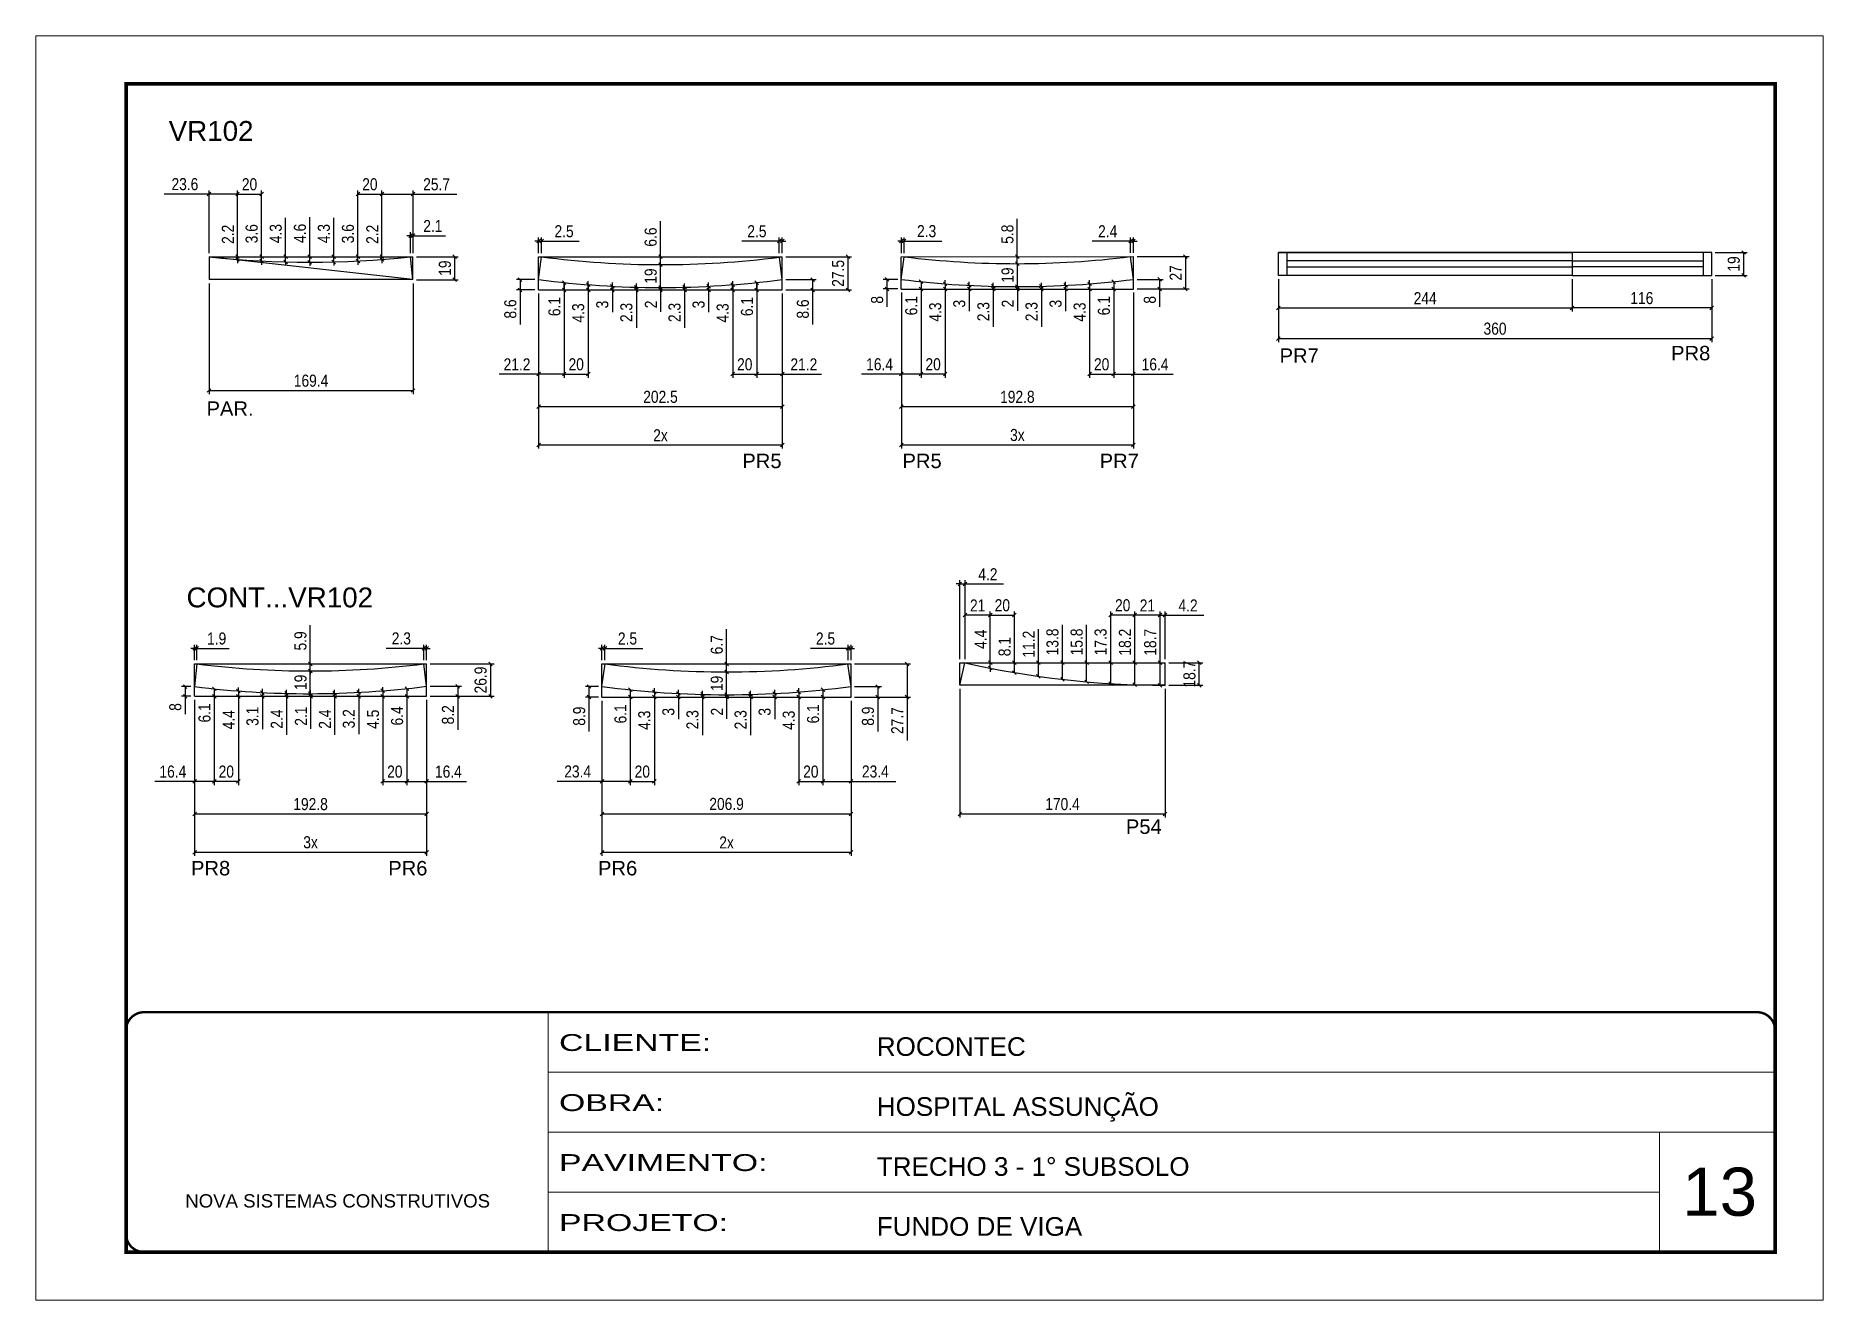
# Model space of a CAD drawing. Extents: x 2815 to 9069, y 548 to 5044.
# Drawn here: x 2815 to 4300, y 548 to 1598 of the extents above; entities that cross this region are included whole.
import ezdxf

# ---------------------------------------------------------------- set-up
doc = ezdxf.new("R2010")
doc.units = 0
doc.linetypes.add('CONTINUO', pattern=[0])
doc.linetypes.add('DASHED', pattern=[0.75, 0.5, -0.25])
for name, color, linetype in [('5', 5, 'Continuous'), ('COTA', 241, 'Continuous'), ('Cotas', 1, 'Continuous'), ('NOMENCLATURA', 7, 'Continuous'), ('Painéis', 200, 'Continuous'), ('SARR_2.2x7', 40, 'Continuous')]:
    doc.layers.add(name, color=color, linetype=linetype)
for name, color, linetype, lineweight in [('CARIMBO', 255, 'Continuous', 9), ('Escoras', 2, 'Continuous', 25), ('Folhas', 255, 'Continuous', 9), ('Romaneio', 3, 'Continuous', 13), ('SARRAFO DE PRESSAO', 251, 'DASHED', 9)]:
    doc.layers.add(name, color=color, linetype=linetype, lineweight=lineweight)
doc.styles.add('ARIAL', font='arial.ttf')
doc.styles.add('COTA TECNICA-50', font='techl___.ttf', dxfattribs={"height": 10})
doc.styles.get("Standard").update_dxf_attribs({"font": 'arial.ttf'})
doc.styles.add('Tecnologia', font='')
doc.styles.get('Tecnologia').set_extended_font_data('Forgotten Futurist')
doc.dimstyles.new('COTA PAINEL-50', dxfattribs={"dimtxt": 10, "dimasz": 3, "dimexe": 3, "dimexo": 3, "dimgap": 3, "dimtad": 1, "dimdec": 1, "dimzin": 12, "dimdsep": 46, "dimtxsty": 'COTA TECNICA-50', "dimblk1": 'OBLIQUE', "dimblk2": 'OBLIQUE', "dimsah": 1, "dimcen": 0.9, "dimclrd": 4, "dimclre": 4, "dimclrt": 240, "dimadec": 1, "dimazin": 3, "dimtfac": 1, "dimtdec": 1, "dimtmove": 0, "dimatfit": 3, "dimfxl": 1, "dimtolj": 1, "dimtzin": 12, "dimarcsym": 0})

msp = doc.modelspace()

# ---------------------------------------------------------------- texts
at = {"layer": '5', "linetype": 'Continuous'}
for s, rotation, p in [('PR7', 359.99996, (3848.83, 1326.19)), ('PR8', 359.99996, (4174.06, 1328.28)), ('PAR.', 0.00004, (2957.37, 1282.2)), ('PR5', 0.00004, (3402.48, 1238.73)), ('PR5', 0.00004, (3535.53, 1238.73)), ('PR7', 0.00004, (3699.34, 1238.73)), ('P54', 0.00004, (3721.11, 935.03)), ('PR8', 0.00004, (2944.47, 900.56)), ('PR6', 0.00004, (3108.28, 900.56)), ('PR6', 0.00004, (3282.59, 900.56))]:
    msp.add_text(s, height=12, rotation=rotation, dxfattribs=at).set_placement(p)
at = {"layer": 'CARIMBO', "style": 'ARIAL'}
msp.add_text('13', height=40, dxfattribs=at).set_placement((4183.35, 617.93))
at = {"layer": 'NOMENCLATURA', "linetype": 'Continuous'}
for s, p in [('VR102', (2925.94, 1510.49)), ('CONT...VR102', (2940.75, 1123.14))]:
    msp.add_text(s, height=16.5, dxfattribs=at).set_placement(p)

# ---------------------------------------------------------------- blocks, each defined once
blk = doc.blocks.new('9999999999')
at = {"color": 30, "linetype": 'CONTINUO'}
for p, q in [((98564.6, 34230.2), (98564.6, 34429.4)), ((98564.6, 34379.6), (99584, 34379.6)), ((98564.6, 34329.8), (99488, 34329.8)), ((99584, 34329.8), (99488, 34329.8)), ((99488, 34329.8), (99488, 34230.2)), ((98564.6, 34280), (99488, 34280))]:
    blk.add_line(p, q, dxfattribs=at)
at = {"color": 30, "linetype": 'CONTINUO', "const_width": 2}
blk.add_lwpolyline([(99584, 34230.2), (99584, 34414.4, 0.414214), (99569, 34429.4), (98229, 34429.4, 0.414214), (98214, 34414.4), (98214, 34245.2, 0.414214), (98229, 34230.2), (99584, 34230.2)], format="xyb", dxfattribs=at)
at = {"layer": 'Folhas'}
blk.add_lwpolyline([(98139, 34190.2), (99624, 34190.2), (99624, 35240.2), (98139, 35240.2)], close=True, dxfattribs=at)
at = {"layer": 'Folhas', "color": 30, "const_width": 3}
blk.add_lwpolyline([(98214, 34230.2), (99584, 34230.2), (99584, 35200.2), (98214, 35200.2)], close=True, dxfattribs=at)
at = {"color": 7, "linetype": 'Continuous', "ltscale": 5, "style": 'ARIAL'}
for s, height, p in [('ROCONTEC', 15.48, (98837.7, 34393.1)), ('HOSPITAL ASSUNÇÃO', 15.483, (98837.7, 34343.3)), ('TRECHO 3 - 1° SUBSOLO', 15.483, (98837.7, 34293.5)), ('NOVA SISTEMAS CONSTRUTIVOS', 11.059, (98263.2, 34267.2)), ('FUNDO DE VIGA', 15.483, (98837.7, 34243.7))]:
    blk.add_text(s, height=height, dxfattribs=at).set_placement(p)
at = {"layer": 'Folhas', "color": 7, "style": 'Tecnologia', "width": 1.5}
for s, p in [('CLIENTE:', (98573.7, 34397.2)), ('OBRA:', (98573.7, 34347.3)), ('PAVIMENTO:', (98573.7, 34297.5)), ('PROJETO:', (98573.7, 34247.7))]:
    blk.add_text(s, height=14, dxfattribs=at).set_placement(p)
blk = doc.blocks.new('_Oblique')
at = {"color": 0, "linetype": 'ByBlock', "lineweight": -2}
blk.add_line((-0.5, -0.5), (0.5, 0.5), dxfattribs=at)
blk = doc.blocks.new('*D228')
at = {"layer": 'Defpoints', "color": 0, "linetype": 'ByBlock', "transparency": 16777216}
for p in [(2959.5, 1395.2), (3128.9, 1395.2), (3128.9, 1303.2)]:
    blk.add_point(p, dxfattribs=at)
at = {"layer": 'Painéis', "color": 4, "linetype": 'ByBlock', "lineweight": -2, "transparency": 16777216}
for p, q in [((2959.5, 1392.2), (2959.5, 1300.2)), ((3128.9, 1392.2), (3128.9, 1300.2)), ((2959.5, 1303.2), (3128.9, 1303.2))]:
    blk.add_line(p, q, dxfattribs=at)
at = {"layer": 'Painéis', "color": 4, "linetype": 'ByBlock', "lineweight": -2, "transparency": 16777216, "xscale": 3, "yscale": 3, "zscale": 3, "rotation": 180}
blk.add_blockref('_Oblique', (2959.5, 1303.2), dxfattribs=at)
at = {"layer": 'Painéis', "color": 4, "linetype": 'ByBlock', "lineweight": -2, "transparency": 16777216, "xscale": 3, "yscale": 3, "zscale": 3}
blk.add_blockref('_Oblique', (3128.9, 1303.2), dxfattribs=at)
at = {"layer": 'Painéis', "color": 240, "linetype": 'ByBlock', "transparency": 16777216, "insert": (3044.2, 1311.3), "char_height": 10, "attachment_point": 5, "style": 'COTA TECNICA-50'}
blk.add_mtext('\\A1;169.4', dxfattribs=at)
blk = doc.blocks.new('*D229')
at = {"layer": 'Defpoints', "color": 0, "linetype": 'ByBlock', "transparency": 16777216}
for p in [(3128.9, 1414.3), (3128.9, 1395.2), (3163.5, 1395.2)]:
    blk.add_point(p, dxfattribs=at)
at = {"layer": 'Painéis', "color": 4, "linetype": 'ByBlock', "lineweight": -2, "transparency": 16777216}
for p, q in [((3131.9, 1414.3), (3166.5, 1414.3)), ((3163.5, 1414.3), (3163.5, 1395.2)), ((3131.9, 1395.2), (3166.5, 1395.2))]:
    blk.add_line(p, q, dxfattribs=at)
at = {"layer": 'Painéis', "color": 4, "linetype": 'ByBlock', "lineweight": -2, "transparency": 16777216, "xscale": 3, "yscale": 3, "zscale": 3}
for p, rotation in [((3163.5, 1414.3), 90), ((3163.5, 1395.2), 270)]:
    blk.add_blockref('_Oblique', p, dxfattribs=dict(at, rotation=rotation))
at = {"layer": 'Painéis', "color": 240, "linetype": 'ByBlock', "transparency": 16777216, "insert": (3155.4, 1404.8), "char_height": 10, "attachment_point": 5, "rotation": 90, "style": 'COTA TECNICA-50'}
blk.add_mtext('\\A1;19', dxfattribs=at)
blk = doc.blocks.new('*D230')
at = {"layer": 'Defpoints', "color": 0, "linetype": 'ByBlock', "transparency": 16777216}
for p in [(3128.9, 1431.7), (3126.8, 1414.3), (3128.9, 1414.3)]:
    blk.add_point(p, dxfattribs=at)
at = {"layer": 'Painéis', "color": 4, "linetype": 'ByBlock', "lineweight": -2, "transparency": 16777216}
for p, q in [((3126.8, 1431.7), (3123.8, 1431.7)), ((3126.8, 1417.3), (3126.8, 1434.7)), ((3126.8, 1431.7), (3128.9, 1431.7)), ((3128.9, 1417.3), (3128.9, 1434.7)), ((3128.9, 1431.7), (3155.9, 1431.7))]:
    blk.add_line(p, q, dxfattribs=at)
at = {"layer": 'Painéis', "color": 4, "linetype": 'ByBlock', "lineweight": -2, "transparency": 16777216, "xscale": 3, "yscale": 3, "zscale": 3}
blk.add_blockref('_Oblique', (3126.8, 1431.7), dxfattribs=at)
at = {"layer": 'Painéis', "color": 4, "linetype": 'ByBlock', "lineweight": -2, "transparency": 16777216, "xscale": 3, "yscale": 3, "zscale": 3, "rotation": 180}
blk.add_blockref('_Oblique', (3128.9, 1431.7), dxfattribs=at)
at = {"layer": 'Painéis', "color": 240, "linetype": 'ByBlock', "transparency": 16777216, "insert": (3145.4, 1439.8), "char_height": 10, "attachment_point": 5, "style": 'COTA TECNICA-50'}
blk.add_mtext('\\A1;2.1', dxfattribs=at)
blk = doc.blocks.new('*D68')
at = {"layer": 'Defpoints', "color": 0, "linetype": 'ByBlock', "transparency": 16777216}
for p in [(3128.9, 1466.3), (3103.1, 1414.3), (3128.9, 1414.3)]:
    blk.add_point(p, dxfattribs=at)
at = {"layer": 'Painéis', "color": 4, "linetype": 'ByBlock', "lineweight": -2, "transparency": 16777216}
for p, q in [((3103.1, 1417.3), (3103.1, 1469.3)), ((3103.1, 1466.3), (3128.9, 1466.3)), ((3128.9, 1417.3), (3128.9, 1469.3)), ((3128.9, 1466.3), (3165.2, 1466.3))]:
    blk.add_line(p, q, dxfattribs=at)
at = {"layer": 'Painéis', "color": 4, "linetype": 'ByBlock', "lineweight": -2, "transparency": 16777216, "xscale": 3, "yscale": 3, "zscale": 3, "rotation": 180}
blk.add_blockref('_Oblique', (3103.1, 1466.3), dxfattribs=at)
at = {"layer": 'Painéis', "color": 4, "linetype": 'ByBlock', "lineweight": -2, "transparency": 16777216, "xscale": 3, "yscale": 3, "zscale": 3}
blk.add_blockref('_Oblique', (3128.9, 1466.3), dxfattribs=at)
at = {"layer": 'Painéis', "color": 240, "linetype": 'ByBlock', "transparency": 16777216, "insert": (3148.5, 1474.4), "char_height": 10, "attachment_point": 5, "style": 'COTA TECNICA-50'}
blk.add_mtext('\\A1;25.7', dxfattribs=at)
blk = doc.blocks.new('*D69')
at = {"layer": 'Defpoints', "color": 0, "linetype": 'ByBlock', "transparency": 16777216}
for p in [(2983.1, 1414.3), (2983.1, 1414.3), (2983.1, 1412)]:
    blk.add_point(p, dxfattribs=at)
at = {"layer": 'Painéis', "color": 4, "linetype": 'ByBlock', "lineweight": -2, "transparency": 16777216}
for p, q in [((2983.1, 1414.3), (2983.1, 1445.5)), ((2983.1, 1412), (2983.1, 1414.3)), ((2983.1, 1412), (2983.1, 1409)), ((2986.1, 1414.3), (2986.1, 1414.3)), ((2986.1, 1412), (2986.1, 1412))]:
    blk.add_line(p, q, dxfattribs=at)
at = {"layer": 'Painéis', "color": 4, "linetype": 'ByBlock', "lineweight": -2, "transparency": 16777216, "xscale": 3, "yscale": 3, "zscale": 3}
for p, rotation in [((2983.1, 1414.3), 270), ((2983.1, 1412), 90)]:
    blk.add_blockref('_Oblique', p, dxfattribs=dict(at, rotation=rotation))
at = {"layer": 'Painéis', "color": 240, "linetype": 'ByBlock', "transparency": 16777216, "insert": (2975.1, 1432.9), "char_height": 10, "attachment_point": 5, "rotation": 90, "style": 'COTA TECNICA-50'}
blk.add_mtext('\\A1;2.2', dxfattribs=at)
blk = doc.blocks.new('*D70')
at = {"layer": 'Defpoints', "color": 0, "linetype": 'ByBlock', "transparency": 16777216}
for p in [(3003.1, 1414.3), (3003.1, 1414.3), (3003.1, 1410.7)]:
    blk.add_point(p, dxfattribs=at)
at = {"layer": 'Painéis', "color": 4, "linetype": 'ByBlock', "lineweight": -2, "transparency": 16777216}
for p, q in [((3003.1, 1414.3), (3003.1, 1446.5)), ((3003.1, 1410.7), (3003.1, 1414.3)), ((3006.1, 1414.3), (3006.1, 1414.3)), ((3003.1, 1410.7), (3003.1, 1407.7)), ((3006.1, 1410.7), (3006.1, 1410.7))]:
    blk.add_line(p, q, dxfattribs=at)
at = {"layer": 'Painéis', "color": 4, "linetype": 'ByBlock', "lineweight": -2, "transparency": 16777216, "xscale": 3, "yscale": 3, "zscale": 3}
for p, rotation in [((3003.1, 1414.3), 270), ((3003.1, 1410.7), 90)]:
    blk.add_blockref('_Oblique', p, dxfattribs=dict(at, rotation=rotation))
at = {"layer": 'Painéis', "color": 240, "linetype": 'ByBlock', "transparency": 16777216, "insert": (2994.9, 1433.4), "char_height": 10, "attachment_point": 5, "rotation": 90, "style": 'COTA TECNICA-50'}
blk.add_mtext('\\A1;3.6', dxfattribs=at)
blk = doc.blocks.new('*D71')
at = {"layer": 'Defpoints', "color": 0, "linetype": 'ByBlock', "transparency": 16777216}
for p in [(3023.1, 1414.3), (3023.1, 1414.3), (3023.1, 1409.9)]:
    blk.add_point(p, dxfattribs=at)
at = {"layer": 'Painéis', "color": 4, "linetype": 'ByBlock', "lineweight": -2, "transparency": 16777216}
for p, q in [((3023.1, 1414.3), (3023.1, 1446.7)), ((3023.1, 1409.9), (3023.1, 1414.3)), ((3026.1, 1414.3), (3026.1, 1414.3)), ((3023.1, 1409.9), (3023.1, 1406.9)), ((3026.1, 1409.9), (3026.1, 1409.9))]:
    blk.add_line(p, q, dxfattribs=at)
at = {"layer": 'Painéis', "color": 4, "linetype": 'ByBlock', "lineweight": -2, "transparency": 16777216, "xscale": 3, "yscale": 3, "zscale": 3}
for p, rotation in [((3023.1, 1414.3), 270), ((3023.1, 1409.9), 90)]:
    blk.add_blockref('_Oblique', p, dxfattribs=dict(at, rotation=rotation))
at = {"layer": 'Painéis', "color": 240, "linetype": 'ByBlock', "transparency": 16777216, "insert": (3014.9, 1433.5), "char_height": 10, "attachment_point": 5, "rotation": 90, "style": 'COTA TECNICA-50'}
blk.add_mtext('\\A1;4.3', dxfattribs=at)
blk = doc.blocks.new('*D72')
at = {"layer": 'Defpoints', "color": 0, "linetype": 'ByBlock', "transparency": 16777216}
for p in [(3043.1, 1414.3), (3043.1, 1414.3), (3043.1, 1409.7)]:
    blk.add_point(p, dxfattribs=at)
at = {"layer": 'Painéis', "color": 4, "linetype": 'ByBlock', "lineweight": -2, "transparency": 16777216}
for p, q in [((3043.1, 1414.3), (3043.1, 1447.2)), ((3043.1, 1409.7), (3043.1, 1414.3)), ((3046.1, 1414.3), (3046.1, 1414.3)), ((3043.1, 1409.7), (3043.1, 1406.7)), ((3046.1, 1409.7), (3046.1, 1409.7))]:
    blk.add_line(p, q, dxfattribs=at)
at = {"layer": 'Painéis', "color": 4, "linetype": 'ByBlock', "lineweight": -2, "transparency": 16777216, "xscale": 3, "yscale": 3, "zscale": 3}
for p, rotation in [((3043.1, 1414.3), 270), ((3043.1, 1409.7), 90)]:
    blk.add_blockref('_Oblique', p, dxfattribs=dict(at, rotation=rotation))
at = {"layer": 'Painéis', "color": 240, "linetype": 'ByBlock', "transparency": 16777216, "insert": (3035, 1433.7), "char_height": 10, "attachment_point": 5, "rotation": 90, "style": 'COTA TECNICA-50'}
blk.add_mtext('\\A1;4.6', dxfattribs=at)
blk = doc.blocks.new('*D73')
at = {"layer": 'Defpoints', "color": 0, "linetype": 'ByBlock', "transparency": 16777216}
for p in [(3063.1, 1414.3), (3063.1, 1414.3), (3063.1, 1409.9)]:
    blk.add_point(p, dxfattribs=at)
at = {"layer": 'Painéis', "color": 4, "linetype": 'ByBlock', "lineweight": -2, "transparency": 16777216}
for p, q in [((3063.1, 1414.3), (3063.1, 1446.7)), ((3063.1, 1409.9), (3063.1, 1414.3)), ((3066.1, 1414.3), (3066.1, 1414.3)), ((3063.1, 1409.9), (3063.1, 1406.9)), ((3066.1, 1409.9), (3066.1, 1409.9))]:
    blk.add_line(p, q, dxfattribs=at)
at = {"layer": 'Painéis', "color": 4, "linetype": 'ByBlock', "lineweight": -2, "transparency": 16777216, "xscale": 3, "yscale": 3, "zscale": 3}
for p, rotation in [((3063.1, 1414.3), 270), ((3063.1, 1409.9), 90)]:
    blk.add_blockref('_Oblique', p, dxfattribs=dict(at, rotation=rotation))
at = {"layer": 'Painéis', "color": 240, "linetype": 'ByBlock', "transparency": 16777216, "insert": (3054.9, 1433.5), "char_height": 10, "attachment_point": 5, "rotation": 90, "style": 'COTA TECNICA-50'}
blk.add_mtext('\\A1;4.3', dxfattribs=at)
blk = doc.blocks.new('*D74')
at = {"layer": 'Defpoints', "color": 0, "linetype": 'ByBlock', "transparency": 16777216}
for p in [(3083.1, 1414.3), (3083.1, 1414.3), (3083.1, 1410.7)]:
    blk.add_point(p, dxfattribs=at)
at = {"layer": 'Painéis', "color": 4, "linetype": 'ByBlock', "lineweight": -2, "transparency": 16777216}
for p, q in [((3083.1, 1414.3), (3083.1, 1446.5)), ((3083.1, 1410.7), (3083.1, 1414.3)), ((3086.1, 1414.3), (3086.1, 1414.3)), ((3083.1, 1410.7), (3083.1, 1407.7)), ((3086.1, 1410.7), (3086.1, 1410.7))]:
    blk.add_line(p, q, dxfattribs=at)
at = {"layer": 'Painéis', "color": 4, "linetype": 'ByBlock', "lineweight": -2, "transparency": 16777216, "xscale": 3, "yscale": 3, "zscale": 3}
for p, rotation in [((3083.1, 1414.3), 270), ((3083.1, 1410.7), 90)]:
    blk.add_blockref('_Oblique', p, dxfattribs=dict(at, rotation=rotation))
at = {"layer": 'Painéis', "color": 240, "linetype": 'ByBlock', "transparency": 16777216, "insert": (3074.9, 1433.4), "char_height": 10, "attachment_point": 5, "rotation": 90, "style": 'COTA TECNICA-50'}
blk.add_mtext('\\A1;3.6', dxfattribs=at)
blk = doc.blocks.new('*D75')
at = {"layer": 'Defpoints', "color": 0, "linetype": 'ByBlock', "transparency": 16777216}
for p in [(3103.1, 1414.3), (3103.1, 1414.3), (3103.1, 1412)]:
    blk.add_point(p, dxfattribs=at)
at = {"layer": 'Painéis', "color": 4, "linetype": 'ByBlock', "lineweight": -2, "transparency": 16777216}
for p, q in [((3103.1, 1414.3), (3103.1, 1445.5)), ((3103.1, 1412), (3103.1, 1414.3)), ((3103.1, 1412), (3103.1, 1409)), ((3106.1, 1414.3), (3106.1, 1414.3)), ((3106.1, 1412), (3106.1, 1412))]:
    blk.add_line(p, q, dxfattribs=at)
at = {"layer": 'Painéis', "color": 4, "linetype": 'ByBlock', "lineweight": -2, "transparency": 16777216, "xscale": 3, "yscale": 3, "zscale": 3}
for p, rotation in [((3103.1, 1414.3), 270), ((3103.1, 1412), 90)]:
    blk.add_blockref('_Oblique', p, dxfattribs=dict(at, rotation=rotation))
at = {"layer": 'Painéis', "color": 240, "linetype": 'ByBlock', "transparency": 16777216, "insert": (3095.1, 1432.9), "char_height": 10, "attachment_point": 5, "rotation": 90, "style": 'COTA TECNICA-50'}
blk.add_mtext('\\A1;2.2', dxfattribs=at)
blk = doc.blocks.new('*D76')
at = {"layer": 'Defpoints', "color": 0, "linetype": 'ByBlock', "transparency": 16777216}
for p in [(3103.1, 1466.3), (3083.1, 1414.3), (3103.1, 1414.3)]:
    blk.add_point(p, dxfattribs=at)
at = {"layer": 'Painéis', "color": 4, "linetype": 'ByBlock', "lineweight": -2, "transparency": 16777216}
for p, q in [((3083.1, 1417.3), (3083.1, 1469.3)), ((3083.1, 1466.3), (3103.1, 1466.3)), ((3103.1, 1417.3), (3103.1, 1469.3))]:
    blk.add_line(p, q, dxfattribs=at)
at = {"layer": 'Painéis', "color": 4, "linetype": 'ByBlock', "lineweight": -2, "transparency": 16777216, "xscale": 3, "yscale": 3, "zscale": 3, "rotation": 180}
blk.add_blockref('_Oblique', (3083.1, 1466.3), dxfattribs=at)
at = {"layer": 'Painéis', "color": 4, "linetype": 'ByBlock', "lineweight": -2, "transparency": 16777216, "xscale": 3, "yscale": 3, "zscale": 3}
blk.add_blockref('_Oblique', (3103.1, 1466.3), dxfattribs=at)
at = {"layer": 'Painéis', "color": 240, "linetype": 'ByBlock', "transparency": 16777216, "insert": (3093.1, 1474.4), "char_height": 10, "attachment_point": 5, "style": 'COTA TECNICA-50'}
blk.add_mtext('\\A1;20', dxfattribs=at)
blk = doc.blocks.new('*D231')
at = {"layer": 'Defpoints', "color": 0, "linetype": 'ByBlock', "transparency": 16777216}
for p in [(2959.5, 1466.3), (2959.5, 1414.3), (2983.1, 1414.3)]:
    blk.add_point(p, dxfattribs=at)
at = {"layer": 'Painéis', "color": 4, "linetype": 'ByBlock', "lineweight": -2, "transparency": 16777216}
for p, q in [((2959.5, 1466.3), (2922.3, 1466.3)), ((2959.5, 1417.3), (2959.5, 1469.3)), ((2983.1, 1466.3), (2959.5, 1466.3)), ((2983.1, 1417.3), (2983.1, 1469.3))]:
    blk.add_line(p, q, dxfattribs=at)
at = {"layer": 'Painéis', "color": 4, "linetype": 'ByBlock', "lineweight": -2, "transparency": 16777216, "xscale": 3, "yscale": 3, "zscale": 3, "rotation": 180}
blk.add_blockref('_Oblique', (2959.5, 1466.3), dxfattribs=at)
at = {"layer": 'Painéis', "color": 4, "linetype": 'ByBlock', "lineweight": -2, "transparency": 16777216, "xscale": 3, "yscale": 3, "zscale": 3}
blk.add_blockref('_Oblique', (2983.1, 1466.3), dxfattribs=at)
at = {"layer": 'Painéis', "color": 240, "linetype": 'ByBlock', "transparency": 16777216, "insert": (2939.4, 1474.5), "char_height": 10, "attachment_point": 5, "style": 'COTA TECNICA-50'}
blk.add_mtext('\\A1;23.6', dxfattribs=at)
blk = doc.blocks.new('*D77')
at = {"layer": 'Defpoints', "color": 0, "linetype": 'ByBlock', "transparency": 16777216}
for p in [(3003.1, 1466.3), (2983.1, 1414.3), (3003.1, 1414.3)]:
    blk.add_point(p, dxfattribs=at)
at = {"layer": 'Painéis', "color": 4, "linetype": 'ByBlock', "lineweight": -2, "transparency": 16777216}
for p, q in [((2983.1, 1417.3), (2983.1, 1469.3)), ((2983.1, 1466.3), (3003.1, 1466.3)), ((3003.1, 1417.3), (3003.1, 1469.3))]:
    blk.add_line(p, q, dxfattribs=at)
at = {"layer": 'Painéis', "color": 4, "linetype": 'ByBlock', "lineweight": -2, "transparency": 16777216, "xscale": 3, "yscale": 3, "zscale": 3, "rotation": 180}
blk.add_blockref('_Oblique', (2983.1, 1466.3), dxfattribs=at)
at = {"layer": 'Painéis', "color": 4, "linetype": 'ByBlock', "lineweight": -2, "transparency": 16777216, "xscale": 3, "yscale": 3, "zscale": 3}
blk.add_blockref('_Oblique', (3003.1, 1466.3), dxfattribs=at)
at = {"layer": 'Painéis', "color": 240, "linetype": 'ByBlock', "transparency": 16777216, "insert": (2993.1, 1474.4), "char_height": 10, "attachment_point": 5, "style": 'COTA TECNICA-50'}
blk.add_mtext('\\A1;20', dxfattribs=at)
blk = doc.blocks.new('*D210')
at = {"layer": 'Defpoints', "color": 0, "linetype": 'ByBlock', "transparency": 16777216}
for p in [(3233.2, 1386.7), (3435.7, 1386.7), (3435.7, 1289.8)]:
    blk.add_point(p, dxfattribs=at)
at = {"layer": 'Escoras', "color": 4, "linetype": 'ByBlock', "lineweight": -2, "transparency": 16777216}
for p, q in [((3233.2, 1383.7), (3233.2, 1286.8)), ((3435.7, 1383.7), (3435.7, 1286.8)), ((3233.2, 1289.8), (3435.7, 1289.8))]:
    blk.add_line(p, q, dxfattribs=at)
at = {"layer": 'Escoras', "color": 4, "linetype": 'ByBlock', "lineweight": -2, "transparency": 16777216, "xscale": 3, "yscale": 3, "zscale": 3, "rotation": 180}
blk.add_blockref('_Oblique', (3233.2, 1289.8), dxfattribs=at)
at = {"layer": 'Escoras', "color": 4, "linetype": 'ByBlock', "lineweight": -2, "transparency": 16777216, "xscale": 3, "yscale": 3, "zscale": 3}
blk.add_blockref('_Oblique', (3435.7, 1289.8), dxfattribs=at)
at = {"layer": 'Escoras', "color": 240, "linetype": 'ByBlock', "transparency": 16777216, "insert": (3334.5, 1297.9), "char_height": 10, "attachment_point": 5, "style": 'COTA TECNICA-50'}
blk.add_mtext('\\A1;202.5', dxfattribs=at)
blk = doc.blocks.new('*D211')
at = {"layer": 'Defpoints', "color": 0, "linetype": 'ByBlock', "transparency": 16777216}
for p in [(3233.2, 1386.7), (3254.5, 1386.7), (3233.2, 1316.8)]:
    blk.add_point(p, dxfattribs=at)
at = {"layer": 'Escoras', "color": 4, "linetype": 'ByBlock', "lineweight": -2, "transparency": 16777216}
for p, q in [((3233.2, 1383.7), (3233.2, 1313.8)), ((3254.5, 1383.7), (3254.5, 1313.8)), ((3233.2, 1316.8), (3200.5, 1316.8)), ((3254.5, 1316.8), (3233.2, 1316.8))]:
    blk.add_line(p, q, dxfattribs=at)
at = {"layer": 'Escoras', "color": 4, "linetype": 'ByBlock', "lineweight": -2, "transparency": 16777216, "xscale": 3, "yscale": 3, "zscale": 3, "rotation": 180}
blk.add_blockref('_Oblique', (3233.2, 1316.8), dxfattribs=at)
at = {"layer": 'Escoras', "color": 4, "linetype": 'ByBlock', "lineweight": -2, "transparency": 16777216, "xscale": 3, "yscale": 3, "zscale": 3}
blk.add_blockref('_Oblique', (3254.5, 1316.8), dxfattribs=at)
at = {"layer": 'Escoras', "color": 240, "linetype": 'ByBlock', "transparency": 16777216, "insert": (3215.3, 1324.9), "char_height": 10, "attachment_point": 5, "style": 'COTA TECNICA-50'}
blk.add_mtext('\\A1;21.2', dxfattribs=at)
blk = doc.blocks.new('*D67')
at = {"layer": 'Defpoints', "color": 0, "linetype": 'ByBlock', "transparency": 16777216}
for p in [(3254.5, 1386.7), (3274.5, 1386.7), (3274.5, 1316.8)]:
    blk.add_point(p, dxfattribs=at)
at = {"layer": 'Escoras', "color": 4, "linetype": 'ByBlock', "lineweight": -2, "transparency": 16777216}
for p, q in [((3254.5, 1383.7), (3254.5, 1313.8)), ((3274.5, 1383.7), (3274.5, 1313.8)), ((3254.5, 1316.8), (3274.5, 1316.8))]:
    blk.add_line(p, q, dxfattribs=at)
at = {"layer": 'Escoras', "color": 4, "linetype": 'ByBlock', "lineweight": -2, "transparency": 16777216, "xscale": 3, "yscale": 3, "zscale": 3, "rotation": 180}
blk.add_blockref('_Oblique', (3254.5, 1316.8), dxfattribs=at)
at = {"layer": 'Escoras', "color": 4, "linetype": 'ByBlock', "lineweight": -2, "transparency": 16777216, "xscale": 3, "yscale": 3, "zscale": 3}
blk.add_blockref('_Oblique', (3274.5, 1316.8), dxfattribs=at)
at = {"layer": 'Escoras', "color": 240, "linetype": 'ByBlock', "transparency": 16777216, "insert": (3264.5, 1324.9), "char_height": 10, "attachment_point": 5, "style": 'COTA TECNICA-50'}
blk.add_mtext('\\A1;20', dxfattribs=at)
blk = doc.blocks.new('*D212')
at = {"layer": 'Defpoints', "color": 0, "linetype": 'ByBlock', "transparency": 16777216}
for p in [(3414.5, 1386.7), (3435.7, 1386.7), (3435.7, 1316.8)]:
    blk.add_point(p, dxfattribs=at)
at = {"layer": 'Escoras', "color": 4, "linetype": 'ByBlock', "lineweight": -2, "transparency": 16777216}
for p, q in [((3414.5, 1383.7), (3414.5, 1313.8)), ((3435.7, 1383.7), (3435.7, 1313.8)), ((3414.5, 1316.8), (3435.7, 1316.8)), ((3435.7, 1316.8), (3468.4, 1316.8))]:
    blk.add_line(p, q, dxfattribs=at)
at = {"layer": 'Escoras', "color": 4, "linetype": 'ByBlock', "lineweight": -2, "transparency": 16777216, "xscale": 3, "yscale": 3, "zscale": 3, "rotation": 180}
blk.add_blockref('_Oblique', (3414.5, 1316.8), dxfattribs=at)
at = {"layer": 'Escoras', "color": 4, "linetype": 'ByBlock', "lineweight": -2, "transparency": 16777216, "xscale": 3, "yscale": 3, "zscale": 3}
blk.add_blockref('_Oblique', (3435.7, 1316.8), dxfattribs=at)
at = {"layer": 'Escoras', "color": 240, "linetype": 'ByBlock', "transparency": 16777216, "insert": (3453.6, 1324.9), "char_height": 10, "attachment_point": 5, "style": 'COTA TECNICA-50'}
blk.add_mtext('\\A1;21.2', dxfattribs=at)
blk = doc.blocks.new('*D213')
at = {"layer": 'Defpoints', "color": 0, "linetype": 'ByBlock', "transparency": 16777216}
for p in [(3394.5, 1386.7), (3414.5, 1386.7), (3414.5, 1316.8)]:
    blk.add_point(p, dxfattribs=at)
at = {"layer": 'Escoras', "color": 4, "linetype": 'ByBlock', "lineweight": -2, "transparency": 16777216}
for p, q in [((3394.5, 1383.7), (3394.5, 1313.8)), ((3414.5, 1383.7), (3414.5, 1313.8)), ((3394.5, 1316.8), (3414.5, 1316.8))]:
    blk.add_line(p, q, dxfattribs=at)
at = {"layer": 'Escoras', "color": 4, "linetype": 'ByBlock', "lineweight": -2, "transparency": 16777216, "xscale": 3, "yscale": 3, "zscale": 3, "rotation": 180}
blk.add_blockref('_Oblique', (3394.5, 1316.8), dxfattribs=at)
at = {"layer": 'Escoras', "color": 4, "linetype": 'ByBlock', "lineweight": -2, "transparency": 16777216, "xscale": 3, "yscale": 3, "zscale": 3}
blk.add_blockref('_Oblique', (3414.5, 1316.8), dxfattribs=at)
at = {"layer": 'Escoras', "color": 240, "linetype": 'ByBlock', "transparency": 16777216, "insert": (3404.5, 1324.9), "char_height": 10, "attachment_point": 5, "style": 'COTA TECNICA-50'}
blk.add_mtext('\\A1;20', dxfattribs=at)
blk = doc.blocks.new('*D214')
at = {"layer": 'Defpoints', "color": 0, "linetype": 'ByBlock', "transparency": 16777216}
for p in [(3435.7, 1395.3), (3435.7, 1386.7), (3460.9, 1386.7)]:
    blk.add_point(p, dxfattribs=at)
at = {"layer": 'Escoras', "color": 4, "linetype": 'ByBlock', "lineweight": -2, "transparency": 16777216}
for p, q in [((3438.7, 1395.3), (3463.9, 1395.3)), ((3438.7, 1386.7), (3463.9, 1386.7)), ((3460.9, 1395.3), (3460.9, 1386.7)), ((3460.9, 1386.7), (3460.9, 1358.1))]:
    blk.add_line(p, q, dxfattribs=at)
at = {"layer": 'Escoras', "color": 4, "linetype": 'ByBlock', "lineweight": -2, "transparency": 16777216, "xscale": 3, "yscale": 3, "zscale": 3}
for p, rotation in [((3460.9, 1395.3), 90), ((3460.9, 1386.7), 270)]:
    blk.add_blockref('_Oblique', p, dxfattribs=dict(at, rotation=rotation))
at = {"layer": 'Escoras', "color": 240, "linetype": 'ByBlock', "transparency": 16777216, "insert": (3452.8, 1370.9), "char_height": 10, "attachment_point": 5, "rotation": 90, "style": 'COTA TECNICA-50'}
blk.add_mtext('\\A1;8.6', dxfattribs=at)
blk = doc.blocks.new('*D215')
at = {"layer": 'Defpoints', "color": 0, "linetype": 'ByBlock', "transparency": 16777216}
for p in [(3217.9, 1386.7), (3233.2, 1395.3), (3233.2, 1386.7)]:
    blk.add_point(p, dxfattribs=at)
at = {"layer": 'Escoras', "color": 4, "linetype": 'ByBlock', "lineweight": -2, "transparency": 16777216}
for p, q in [((3230.2, 1395.3), (3214.9, 1395.3)), ((3230.2, 1386.7), (3214.9, 1386.7)), ((3217.9, 1395.3), (3217.9, 1386.7)), ((3217.9, 1386.7), (3217.9, 1358.1))]:
    blk.add_line(p, q, dxfattribs=at)
at = {"layer": 'Escoras', "color": 4, "linetype": 'ByBlock', "lineweight": -2, "transparency": 16777216, "xscale": 3, "yscale": 3, "zscale": 3}
for p, rotation in [((3217.9, 1395.3), 90), ((3217.9, 1386.7), 270)]:
    blk.add_blockref('_Oblique', p, dxfattribs=dict(at, rotation=rotation))
at = {"layer": 'Escoras', "color": 240, "linetype": 'ByBlock', "transparency": 16777216, "insert": (3209.8, 1370.9), "char_height": 10, "attachment_point": 5, "rotation": 90, "style": 'COTA TECNICA-50'}
blk.add_mtext('\\A1;8.6', dxfattribs=at)
blk = doc.blocks.new('*D216')
at = {"layer": 'Defpoints', "color": 0, "linetype": 'ByBlock', "transparency": 16777216}
for p in [(3235.7, 1427.3), (3233.2, 1414.3), (3235.7, 1414.3)]:
    blk.add_point(p, dxfattribs=at)
at = {"layer": 'Escoras', "color": 4, "linetype": 'ByBlock', "lineweight": -2, "transparency": 16777216}
for p, q in [((3233.2, 1427.3), (3230.2, 1427.3)), ((3233.2, 1417.3), (3233.2, 1430.3)), ((3233.2, 1427.3), (3235.7, 1427.3)), ((3235.7, 1417.3), (3235.7, 1430.3)), ((3235.7, 1427.3), (3267, 1427.3))]:
    blk.add_line(p, q, dxfattribs=at)
at = {"layer": 'Escoras', "color": 4, "linetype": 'ByBlock', "lineweight": -2, "transparency": 16777216, "xscale": 3, "yscale": 3, "zscale": 3}
blk.add_blockref('_Oblique', (3233.2, 1427.3), dxfattribs=at)
at = {"layer": 'Escoras', "color": 4, "linetype": 'ByBlock', "lineweight": -2, "transparency": 16777216, "xscale": 3, "yscale": 3, "zscale": 3, "rotation": 180}
blk.add_blockref('_Oblique', (3235.7, 1427.3), dxfattribs=at)
at = {"layer": 'Escoras', "color": 240, "linetype": 'ByBlock', "transparency": 16777216, "insert": (3254.4, 1435.4), "char_height": 10, "attachment_point": 5, "style": 'COTA TECNICA-50'}
blk.add_mtext('\\A1;2.5', dxfattribs=at)
blk = doc.blocks.new('*D217')
at = {"layer": 'Defpoints', "color": 0, "linetype": 'ByBlock', "transparency": 16777216}
for p in [(3433.2, 1427.3), (3433.2, 1414.3), (3435.7, 1414.3)]:
    blk.add_point(p, dxfattribs=at)
at = {"layer": 'Escoras', "color": 4, "linetype": 'ByBlock', "lineweight": -2, "transparency": 16777216}
for p, q in [((3433.2, 1427.3), (3402, 1427.3)), ((3433.2, 1417.3), (3433.2, 1430.3)), ((3435.7, 1427.3), (3433.2, 1427.3)), ((3435.7, 1417.3), (3435.7, 1430.3)), ((3435.7, 1427.3), (3438.7, 1427.3))]:
    blk.add_line(p, q, dxfattribs=at)
at = {"layer": 'Escoras', "color": 4, "linetype": 'ByBlock', "lineweight": -2, "transparency": 16777216, "xscale": 3, "yscale": 3, "zscale": 3}
for p, rotation in [((3433.2, 1427.3), 359.999999999322), ((3435.7, 1427.3), 179.999999999322)]:
    blk.add_blockref('_Oblique', p, dxfattribs=dict(at, rotation=rotation))
at = {"layer": 'Escoras', "color": 240, "linetype": 'ByBlock', "transparency": 16777216, "insert": (3414.6, 1435.4), "char_height": 10, "attachment_point": 5, "style": 'COTA TECNICA-50'}
blk.add_mtext('\\A1;2.5', dxfattribs=at)
blk = doc.blocks.new('*D218')
at = {"layer": 'Defpoints', "color": 0, "linetype": 'ByBlock', "transparency": 16777216}
for p in [(3435.7, 1414.3), (3435.7, 1386.7), (3490.2, 1386.7)]:
    blk.add_point(p, dxfattribs=at)
at = {"layer": 'Escoras', "color": 4, "linetype": 'ByBlock', "lineweight": -2, "transparency": 16777216}
for p, q in [((3438.7, 1414.3), (3493.2, 1414.3)), ((3490.2, 1414.3), (3490.2, 1386.7)), ((3438.7, 1386.7), (3493.2, 1386.7))]:
    blk.add_line(p, q, dxfattribs=at)
at = {"layer": 'Escoras', "color": 4, "linetype": 'ByBlock', "lineweight": -2, "transparency": 16777216, "xscale": 3, "yscale": 3, "zscale": 3}
for p, rotation in [((3490.2, 1414.3), 90), ((3490.2, 1386.7), 270)]:
    blk.add_blockref('_Oblique', p, dxfattribs=dict(at, rotation=rotation))
at = {"layer": 'Escoras', "color": 240, "linetype": 'ByBlock', "transparency": 16777216, "insert": (3482.1, 1400.5), "char_height": 10, "attachment_point": 5, "rotation": 90, "style": 'COTA TECNICA-50'}
blk.add_mtext('\\A1;27.5', dxfattribs=at)
blk = doc.blocks.new('*D163')
at = {"layer": 'Defpoints', "color": 0, "linetype": 'ByBlock', "transparency": 16777216}
for p in [(3254.5, 1392.8), (3254.5, 1386.7), (3254.5, 1386.7)]:
    blk.add_point(p, dxfattribs=at)
at = {"layer": 'Escoras', "color": 4, "linetype": 'ByBlock', "lineweight": -2, "transparency": 16777216}
for p, q in [((3254.5, 1392.8), (3254.5, 1386.7)), ((3254.5, 1386.7), (3254.5, 1362.1)), ((3257.5, 1392.8), (3257.5, 1392.8)), ((3257.5, 1386.7), (3257.5, 1386.7))]:
    blk.add_line(p, q, dxfattribs=at)
at = {"layer": 'Escoras', "color": 4, "linetype": 'ByBlock', "lineweight": -2, "transparency": 16777216, "xscale": 3, "yscale": 3, "zscale": 3}
for p, rotation in [((3254.5, 1392.8), 90), ((3254.5, 1386.7), 270)]:
    blk.add_blockref('_Oblique', p, dxfattribs=dict(at, rotation=rotation))
at = {"layer": 'Escoras', "color": 240, "linetype": 'ByBlock', "transparency": 16777216, "insert": (3246.4, 1372.9), "char_height": 10, "attachment_point": 5, "rotation": 90, "style": 'COTA TECNICA-50'}
blk.add_mtext('\\A1;6.1', dxfattribs=at)
blk = doc.blocks.new('*D164')
at = {"layer": 'Defpoints', "color": 0, "linetype": 'ByBlock', "transparency": 16777216}
for p in [(3274.5, 1391), (3274.5, 1386.7), (3274.5, 1386.7)]:
    blk.add_point(p, dxfattribs=at)
at = {"layer": 'Escoras', "color": 4, "linetype": 'ByBlock', "lineweight": -2, "transparency": 16777216}
for p, q in [((3274.5, 1391), (3274.5, 1394)), ((3274.5, 1391), (3274.5, 1386.7)), ((3274.5, 1386.7), (3274.5, 1354.4)), ((3277.5, 1391), (3277.5, 1391)), ((3277.5, 1386.7), (3277.5, 1386.7))]:
    blk.add_line(p, q, dxfattribs=at)
at = {"layer": 'Escoras', "color": 4, "linetype": 'ByBlock', "lineweight": -2, "transparency": 16777216, "xscale": 3, "yscale": 3, "zscale": 3}
for p, rotation in [((3274.5, 1391), 270), ((3274.5, 1386.7), 90)]:
    blk.add_blockref('_Oblique', p, dxfattribs=dict(at, rotation=rotation))
at = {"layer": 'Escoras', "color": 240, "linetype": 'ByBlock', "transparency": 16777216, "insert": (3266.2, 1367.6), "char_height": 10, "attachment_point": 5, "rotation": 90, "style": 'COTA TECNICA-50'}
blk.add_mtext('\\A1;4.3', dxfattribs=at)
blk = doc.blocks.new('*D165')
at = {"layer": 'Defpoints', "color": 0, "linetype": 'ByBlock', "transparency": 16777216}
for p in [(3294.5, 1389.8), (3294.5, 1386.7), (3294.5, 1386.7)]:
    blk.add_point(p, dxfattribs=at)
at = {"layer": 'Escoras', "color": 4, "linetype": 'ByBlock', "lineweight": -2, "transparency": 16777216}
for p, q in [((3294.5, 1389.8), (3294.5, 1392.8)), ((3294.5, 1389.8), (3294.5, 1386.7)), ((3294.5, 1386.7), (3294.5, 1368.4)), ((3297.5, 1389.8), (3297.5, 1389.8)), ((3297.5, 1386.7), (3297.5, 1386.7))]:
    blk.add_line(p, q, dxfattribs=at)
at = {"layer": 'Escoras', "color": 4, "linetype": 'ByBlock', "lineweight": -2, "transparency": 16777216, "xscale": 3, "yscale": 3, "zscale": 3}
for p, rotation in [((3294.5, 1389.8), 270), ((3294.5, 1386.7), 90)]:
    blk.add_blockref('_Oblique', p, dxfattribs=dict(at, rotation=rotation))
at = {"layer": 'Escoras', "color": 240, "linetype": 'ByBlock', "transparency": 16777216, "insert": (3286.2, 1374.6), "char_height": 10, "attachment_point": 5, "rotation": 90, "style": 'COTA TECNICA-50'}
blk.add_mtext('\\A1;3', dxfattribs=at)
blk = doc.blocks.new('*D166')
at = {"layer": 'Defpoints', "color": 0, "linetype": 'ByBlock', "transparency": 16777216}
for p in [(3314.5, 1389), (3314.5, 1386.7), (3314.5, 1386.7)]:
    blk.add_point(p, dxfattribs=at)
at = {"layer": 'Escoras', "color": 4, "linetype": 'ByBlock', "lineweight": -2, "transparency": 16777216}
for p, q in [((3314.5, 1389), (3314.5, 1392)), ((3314.5, 1389), (3314.5, 1386.7)), ((3314.5, 1386.7), (3314.5, 1355.3)), ((3317.5, 1389), (3317.5, 1389)), ((3317.5, 1386.7), (3317.5, 1386.7))]:
    blk.add_line(p, q, dxfattribs=at)
at = {"layer": 'Escoras', "color": 4, "linetype": 'ByBlock', "lineweight": -2, "transparency": 16777216, "xscale": 3, "yscale": 3, "zscale": 3}
for p, rotation in [((3314.5, 1389), 270), ((3314.5, 1386.7), 90)]:
    blk.add_blockref('_Oblique', p, dxfattribs=dict(at, rotation=rotation))
at = {"layer": 'Escoras', "color": 240, "linetype": 'ByBlock', "transparency": 16777216, "insert": (3306.2, 1368), "char_height": 10, "attachment_point": 5, "rotation": 90, "style": 'COTA TECNICA-50'}
blk.add_mtext('\\A1;2.3', dxfattribs=at)
blk = doc.blocks.new('*D167')
at = {"layer": 'Defpoints', "color": 0, "linetype": 'ByBlock', "transparency": 16777216}
for p in [(3334.5, 1388.7), (3334.5, 1386.7), (3334.5, 1386.7)]:
    blk.add_point(p, dxfattribs=at)
at = {"layer": 'Escoras', "color": 4, "linetype": 'ByBlock', "lineweight": -2, "transparency": 16777216}
for p, q in [((3334.5, 1388.7), (3334.5, 1391.7)), ((3334.5, 1388.7), (3334.5, 1386.7)), ((3334.5, 1386.7), (3334.5, 1368.6)), ((3337.5, 1388.7), (3337.5, 1388.7)), ((3337.5, 1386.7), (3337.5, 1386.7))]:
    blk.add_line(p, q, dxfattribs=at)
at = {"layer": 'Escoras', "color": 4, "linetype": 'ByBlock', "lineweight": -2, "transparency": 16777216, "xscale": 3, "yscale": 3, "zscale": 3}
for p, rotation in [((3334.5, 1388.7), 270), ((3334.5, 1386.7), 90)]:
    blk.add_blockref('_Oblique', p, dxfattribs=dict(at, rotation=rotation))
at = {"layer": 'Escoras', "color": 240, "linetype": 'ByBlock', "transparency": 16777216, "insert": (3326.5, 1374.7), "char_height": 10, "attachment_point": 5, "rotation": 90, "style": 'COTA TECNICA-50'}
blk.add_mtext('\\A1;2', dxfattribs=at)
blk = doc.blocks.new('*D168')
at = {"layer": 'Defpoints', "color": 0, "linetype": 'ByBlock', "transparency": 16777216}
for p in [(3354.5, 1389), (3354.5, 1386.7), (3354.5, 1386.7)]:
    blk.add_point(p, dxfattribs=at)
at = {"layer": 'Escoras', "color": 4, "linetype": 'ByBlock', "lineweight": -2, "transparency": 16777216}
for p, q in [((3354.5, 1389), (3354.5, 1392)), ((3354.5, 1389), (3354.5, 1386.7)), ((3354.5, 1386.7), (3354.5, 1355.3)), ((3357.5, 1389), (3357.5, 1389)), ((3357.5, 1386.7), (3357.5, 1386.7))]:
    blk.add_line(p, q, dxfattribs=at)
at = {"layer": 'Escoras', "color": 4, "linetype": 'ByBlock', "lineweight": -2, "transparency": 16777216, "xscale": 3, "yscale": 3, "zscale": 3}
for p, rotation in [((3354.5, 1389), 270), ((3354.5, 1386.7), 90)]:
    blk.add_blockref('_Oblique', p, dxfattribs=dict(at, rotation=rotation))
at = {"layer": 'Escoras', "color": 240, "linetype": 'ByBlock', "transparency": 16777216, "insert": (3346.2, 1368), "char_height": 10, "attachment_point": 5, "rotation": 90, "style": 'COTA TECNICA-50'}
blk.add_mtext('\\A1;2.3', dxfattribs=at)
blk = doc.blocks.new('*D169')
at = {"layer": 'Defpoints', "color": 0, "linetype": 'ByBlock', "transparency": 16777216}
for p in [(3374.5, 1389.8), (3374.5, 1386.7), (3374.5, 1386.7)]:
    blk.add_point(p, dxfattribs=at)
at = {"layer": 'Escoras', "color": 4, "linetype": 'ByBlock', "lineweight": -2, "transparency": 16777216}
for p, q in [((3374.5, 1389.8), (3374.5, 1392.8)), ((3374.5, 1389.8), (3374.5, 1386.7)), ((3374.5, 1386.7), (3374.5, 1368.4)), ((3377.5, 1389.8), (3377.5, 1389.8)), ((3377.5, 1386.7), (3377.5, 1386.7))]:
    blk.add_line(p, q, dxfattribs=at)
at = {"layer": 'Escoras', "color": 4, "linetype": 'ByBlock', "lineweight": -2, "transparency": 16777216, "xscale": 3, "yscale": 3, "zscale": 3}
for p, rotation in [((3374.5, 1389.8), 270), ((3374.5, 1386.7), 90)]:
    blk.add_blockref('_Oblique', p, dxfattribs=dict(at, rotation=rotation))
at = {"layer": 'Escoras', "color": 240, "linetype": 'ByBlock', "transparency": 16777216, "insert": (3366.2, 1374.6), "char_height": 10, "attachment_point": 5, "rotation": 90, "style": 'COTA TECNICA-50'}
blk.add_mtext('\\A1;3', dxfattribs=at)
blk = doc.blocks.new('*D170')
at = {"layer": 'Defpoints', "color": 0, "linetype": 'ByBlock', "transparency": 16777216}
for p in [(3394.5, 1391), (3394.5, 1386.7), (3394.5, 1386.7)]:
    blk.add_point(p, dxfattribs=at)
at = {"layer": 'Escoras', "color": 4, "linetype": 'ByBlock', "lineweight": -2, "transparency": 16777216}
for p, q in [((3394.5, 1391), (3394.5, 1394)), ((3394.5, 1391), (3394.5, 1386.7)), ((3394.5, 1386.7), (3394.5, 1354.4)), ((3397.5, 1391), (3397.5, 1391)), ((3397.5, 1386.7), (3397.5, 1386.7))]:
    blk.add_line(p, q, dxfattribs=at)
at = {"layer": 'Escoras', "color": 4, "linetype": 'ByBlock', "lineweight": -2, "transparency": 16777216, "xscale": 3, "yscale": 3, "zscale": 3}
for p, rotation in [((3394.5, 1391), 270), ((3394.5, 1386.7), 90)]:
    blk.add_blockref('_Oblique', p, dxfattribs=dict(at, rotation=rotation))
at = {"layer": 'Escoras', "color": 240, "linetype": 'ByBlock', "transparency": 16777216, "insert": (3386.2, 1367.6), "char_height": 10, "attachment_point": 5, "rotation": 90, "style": 'COTA TECNICA-50'}
blk.add_mtext('\\A1;4.3', dxfattribs=at)
blk = doc.blocks.new('*D171')
at = {"layer": 'Defpoints', "color": 0, "linetype": 'ByBlock', "transparency": 16777216}
for p in [(3414.5, 1392.8), (3414.5, 1386.7), (3414.5, 1386.7)]:
    blk.add_point(p, dxfattribs=at)
at = {"layer": 'Escoras', "color": 4, "linetype": 'ByBlock', "lineweight": -2, "transparency": 16777216}
for p, q in [((3414.5, 1392.8), (3414.5, 1386.7)), ((3414.5, 1386.7), (3414.5, 1362.1)), ((3417.5, 1392.8), (3417.5, 1392.8)), ((3417.5, 1386.7), (3417.5, 1386.7))]:
    blk.add_line(p, q, dxfattribs=at)
at = {"layer": 'Escoras', "color": 4, "linetype": 'ByBlock', "lineweight": -2, "transparency": 16777216, "xscale": 3, "yscale": 3, "zscale": 3}
for p, rotation in [((3414.5, 1392.8), 90), ((3414.5, 1386.7), 270)]:
    blk.add_blockref('_Oblique', p, dxfattribs=dict(at, rotation=rotation))
at = {"layer": 'Escoras', "color": 240, "linetype": 'ByBlock', "transparency": 16777216, "insert": (3406.4, 1372.9), "char_height": 10, "attachment_point": 5, "rotation": 90, "style": 'COTA TECNICA-50'}
blk.add_mtext('\\A1;6.1', dxfattribs=at)
blk = doc.blocks.new('*D172')
at = {"layer": 'Defpoints', "color": 0, "linetype": 'ByBlock', "transparency": 16777216}
for p in [(3334.5, 1407.7), (3334.5, 1407.7), (3334.5, 1388.7)]:
    blk.add_point(p, dxfattribs=at)
at = {"layer": 'Escoras', "color": 4, "linetype": 'ByBlock', "lineweight": -2, "transparency": 16777216}
for p, q in [((3334.5, 1388.7), (3334.5, 1407.7)), ((3337.5, 1407.7), (3337.5, 1407.7)), ((3337.5, 1388.7), (3337.5, 1388.7))]:
    blk.add_line(p, q, dxfattribs=at)
at = {"layer": 'Escoras', "color": 4, "linetype": 'ByBlock', "lineweight": -2, "transparency": 16777216, "xscale": 3, "yscale": 3, "zscale": 3}
for p, rotation in [((3334.5, 1407.7), 89.91902748012046), ((3334.5, 1388.7), 269.9190274801205)]:
    blk.add_blockref('_Oblique', p, dxfattribs=dict(at, rotation=rotation))
at = {"layer": 'Escoras', "color": 240, "linetype": 'ByBlock', "transparency": 16777216, "insert": (3326.4, 1398.2), "char_height": 10, "attachment_point": 5, "rotation": 89.919, "style": 'COTA TECNICA-50'}
blk.add_mtext('\\A1;19', dxfattribs=at)
blk = doc.blocks.new('*D173')
at = {"layer": 'Defpoints', "color": 0, "linetype": 'ByBlock', "transparency": 16777216}
for p in [(3334.5, 1414.3), (3334.5, 1414.3), (3334.5, 1407.7)]:
    blk.add_point(p, dxfattribs=at)
at = {"layer": 'Escoras', "color": 4, "linetype": 'ByBlock', "lineweight": -2, "transparency": 16777216}
for p, q in [((3334.5, 1414.3), (3334.5, 1443.9)), ((3334.5, 1407.7), (3334.5, 1414.3)), ((3337.5, 1414.3), (3337.5, 1414.3)), ((3337.5, 1407.7), (3337.5, 1407.7))]:
    blk.add_line(p, q, dxfattribs=at)
at = {"layer": 'Escoras', "color": 4, "linetype": 'ByBlock', "lineweight": -2, "transparency": 16777216, "xscale": 3, "yscale": 3, "zscale": 3}
for p, rotation in [((3334.5, 1414.3), 90), ((3334.5, 1407.7), 270)]:
    blk.add_blockref('_Oblique', p, dxfattribs=dict(at, rotation=rotation))
at = {"layer": 'Escoras', "color": 240, "linetype": 'ByBlock', "transparency": 16777216, "insert": (3326.4, 1430.6), "char_height": 10, "attachment_point": 5, "rotation": 90, "style": 'COTA TECNICA-50'}
blk.add_mtext('\\A1;6.6', dxfattribs=at)
blk = doc.blocks.new('*D174')
at = {"layer": 'Defpoints', "color": 0, "linetype": 'ByBlock', "transparency": 16777216}
for p in [(3233.2, 1386.7), (3435.7, 1386.7), (3435.7, 1258)]:
    blk.add_point(p, dxfattribs=at)
at = {"layer": 'Escoras', "color": 4, "linetype": 'ByBlock', "lineweight": -2, "transparency": 16777216}
for p, q in [((3233.2, 1383.7), (3233.2, 1255)), ((3435.7, 1383.7), (3435.7, 1255)), ((3233.2, 1258), (3435.7, 1258))]:
    blk.add_line(p, q, dxfattribs=at)
at = {"layer": 'Escoras', "color": 4, "linetype": 'ByBlock', "lineweight": -2, "transparency": 16777216, "xscale": 3, "yscale": 3, "zscale": 3, "rotation": 180}
blk.add_blockref('_Oblique', (3233.2, 1258), dxfattribs=at)
at = {"layer": 'Escoras', "color": 4, "linetype": 'ByBlock', "lineweight": -2, "transparency": 16777216, "xscale": 3, "yscale": 3, "zscale": 3}
blk.add_blockref('_Oblique', (3435.7, 1258), dxfattribs=at)
at = {"layer": 'Escoras', "color": 240, "linetype": 'ByBlock', "transparency": 16777216, "insert": (3334.5, 1266), "char_height": 10, "attachment_point": 5, "style": 'COTA TECNICA-50'}
blk.add_mtext('\\A1;2x', dxfattribs=at)
blk = doc.blocks.new('*D175')
at = {"layer": 'COTA', "color": 4, "linetype": 'ByBlock', "lineweight": -2, "transparency": 16777216}
for p, q in [((4091.8, 1395.8), (4091.8, 1368.8)), ((4207.8, 1395.8), (4207.8, 1368.8)), ((4207.8, 1371.8), (4091.8, 1371.8))]:
    blk.add_line(p, q, dxfattribs=at)
at = {"layer": 'Defpoints', "color": 0, "linetype": 'ByBlock', "transparency": 16777216}
for p in [(4091.8, 1398.8), (4207.8, 1398.8), (4091.8, 1371.8)]:
    blk.add_point(p, dxfattribs=at)
at = {"layer": 'COTA', "color": 4, "linetype": 'ByBlock', "lineweight": -2, "transparency": 16777216, "xscale": 3, "yscale": 3, "zscale": 3, "rotation": 180}
blk.add_blockref('_Oblique', (4091.8, 1371.8), dxfattribs=at)
at = {"layer": 'COTA', "color": 4, "linetype": 'ByBlock', "lineweight": -2, "transparency": 16777216, "xscale": 3, "yscale": 3, "zscale": 3}
blk.add_blockref('_Oblique', (4207.8, 1371.8), dxfattribs=at)
at = {"layer": 'COTA', "color": 240, "linetype": 'ByBlock', "transparency": 16777216, "insert": (4149.8, 1379.9), "char_height": 10, "attachment_point": 5, "style": 'COTA TECNICA-50'}
blk.add_mtext('\\A1;116', dxfattribs=at)
blk = doc.blocks.new('*D176')
at = {"layer": 'COTA', "color": 4, "linetype": 'ByBlock', "lineweight": -2, "transparency": 16777216}
for p, q in [((3847.8, 1395.8), (3847.8, 1368.8)), ((4091.8, 1395.8), (4091.8, 1368.8)), ((3847.8, 1371.8), (4091.8, 1371.8))]:
    blk.add_line(p, q, dxfattribs=at)
at = {"layer": 'Defpoints', "color": 0, "linetype": 'ByBlock', "transparency": 16777216}
for p in [(3847.8, 1398.8), (4091.8, 1398.8), (4091.8, 1371.8)]:
    blk.add_point(p, dxfattribs=at)
at = {"layer": 'COTA', "color": 4, "linetype": 'ByBlock', "lineweight": -2, "transparency": 16777216, "xscale": 3, "yscale": 3, "zscale": 3, "rotation": 180}
blk.add_blockref('_Oblique', (3847.8, 1371.8), dxfattribs=at)
at = {"layer": 'COTA', "color": 4, "linetype": 'ByBlock', "lineweight": -2, "transparency": 16777216, "xscale": 3, "yscale": 3, "zscale": 3}
blk.add_blockref('_Oblique', (4091.8, 1371.8), dxfattribs=at)
at = {"layer": 'COTA', "color": 240, "linetype": 'ByBlock', "transparency": 16777216, "insert": (3969.8, 1379.9), "char_height": 10, "attachment_point": 5, "style": 'COTA TECNICA-50'}
blk.add_mtext('\\A1;244', dxfattribs=at)
blk = doc.blocks.new('*D177')
at = {"layer": 'Defpoints', "color": 0, "linetype": 'ByBlock', "transparency": 16777216}
for p in [(4207.8, 1417.8), (4207.8, 1398.8), (4234.3, 1398.8)]:
    blk.add_point(p, dxfattribs=at)
at = {"layer": 'Romaneio', "color": 4, "linetype": 'ByBlock', "lineweight": -2, "transparency": 16777216}
for p, q in [((4210.8, 1417.8), (4237.3, 1417.8)), ((4234.3, 1417.8), (4234.3, 1398.8)), ((4210.8, 1398.8), (4237.3, 1398.8))]:
    blk.add_line(p, q, dxfattribs=at)
at = {"layer": 'Romaneio', "color": 4, "linetype": 'ByBlock', "lineweight": -2, "transparency": 16777216, "xscale": 3, "yscale": 3, "zscale": 3}
for p, rotation in [((4234.3, 1417.8), 90), ((4234.3, 1398.8), 270)]:
    blk.add_blockref('_Oblique', p, dxfattribs=dict(at, rotation=rotation))
at = {"layer": 'Romaneio', "color": 240, "linetype": 'ByBlock', "transparency": 16777216, "insert": (4226.2, 1408.3), "char_height": 10, "attachment_point": 5, "rotation": 90, "style": 'COTA TECNICA-50'}
blk.add_mtext('\\A1;19', dxfattribs=at)
blk = doc.blocks.new('*D178')
at = {"layer": 'Defpoints', "color": 0, "linetype": 'ByBlock', "transparency": 16777216}
for p in [(3847.8, 1398.8), (4207.8, 1398.8), (4207.8, 1346.3)]:
    blk.add_point(p, dxfattribs=at)
at = {"layer": 'Romaneio', "color": 4, "linetype": 'ByBlock', "lineweight": -2, "transparency": 16777216}
for p, q in [((3847.8, 1395.8), (3847.8, 1343.3)), ((4207.8, 1395.8), (4207.8, 1343.3)), ((3847.8, 1346.3), (4207.8, 1346.3))]:
    blk.add_line(p, q, dxfattribs=at)
at = {"layer": 'Romaneio', "color": 4, "linetype": 'ByBlock', "lineweight": -2, "transparency": 16777216, "xscale": 3, "yscale": 3, "zscale": 3, "rotation": 180}
blk.add_blockref('_Oblique', (3847.8, 1346.3), dxfattribs=at)
at = {"layer": 'Romaneio', "color": 4, "linetype": 'ByBlock', "lineweight": -2, "transparency": 16777216, "xscale": 3, "yscale": 3, "zscale": 3}
blk.add_blockref('_Oblique', (4207.8, 1346.3), dxfattribs=at)
at = {"layer": 'Romaneio', "color": 240, "linetype": 'ByBlock', "transparency": 16777216, "insert": (4027.8, 1354.5), "char_height": 10, "attachment_point": 5, "style": 'COTA TECNICA-50'}
blk.add_mtext('\\A1;360', dxfattribs=at)
blk = doc.blocks.new('*D179')
at = {"layer": 'Cotas', "color": 4, "linetype": 'ByBlock', "lineweight": -2, "transparency": 16777216}
for p, q in [((3534.6, 1384.5), (3534.6, 1286.8)), ((3727.4, 1384.5), (3727.4, 1286.8)), ((3534.6, 1289.8), (3727.4, 1289.8))]:
    blk.add_line(p, q, dxfattribs=at)
at = {"layer": 'Defpoints', "color": 0, "linetype": 'ByBlock', "transparency": 16777216}
for p in [(3534.6, 1387.5), (3727.4, 1387.5), (3727.4, 1289.8)]:
    blk.add_point(p, dxfattribs=at)
at = {"layer": 'Cotas', "color": 4, "linetype": 'ByBlock', "lineweight": -2, "transparency": 16777216, "xscale": 3, "yscale": 3, "zscale": 3, "rotation": 180}
blk.add_blockref('_Oblique', (3534.6, 1289.8), dxfattribs=at)
at = {"layer": 'Cotas', "color": 4, "linetype": 'ByBlock', "lineweight": -2, "transparency": 16777216, "xscale": 3, "yscale": 3, "zscale": 3}
blk.add_blockref('_Oblique', (3727.4, 1289.8), dxfattribs=at)
at = {"layer": 'Cotas', "color": 240, "linetype": 'ByBlock', "transparency": 16777216, "insert": (3631, 1297.9), "char_height": 10, "attachment_point": 5, "style": 'COTA TECNICA-50'}
blk.add_mtext('\\A1;192.8', dxfattribs=at)
blk = doc.blocks.new('*D180')
at = {"layer": 'Cotas', "color": 4, "linetype": 'ByBlock', "lineweight": -2, "transparency": 16777216}
for p, q in [((3534.6, 1384.5), (3534.6, 1255)), ((3727.4, 1384.5), (3727.4, 1255)), ((3534.6, 1258), (3727.4, 1258))]:
    blk.add_line(p, q, dxfattribs=at)
at = {"layer": 'Defpoints', "color": 0, "linetype": 'ByBlock', "transparency": 16777216}
for p in [(3534.6, 1387.5), (3727.4, 1387.5), (3727.4, 1258)]:
    blk.add_point(p, dxfattribs=at)
at = {"layer": 'Cotas', "color": 4, "linetype": 'ByBlock', "lineweight": -2, "transparency": 16777216, "xscale": 3, "yscale": 3, "zscale": 3, "rotation": 180}
blk.add_blockref('_Oblique', (3534.6, 1258), dxfattribs=at)
at = {"layer": 'Cotas', "color": 4, "linetype": 'ByBlock', "lineweight": -2, "transparency": 16777216, "xscale": 3, "yscale": 3, "zscale": 3}
blk.add_blockref('_Oblique', (3727.4, 1258), dxfattribs=at)
at = {"layer": 'Cotas', "color": 240, "linetype": 'ByBlock', "transparency": 16777216, "insert": (3631, 1266.2), "char_height": 10, "attachment_point": 5, "style": 'COTA TECNICA-50'}
blk.add_mtext('\\A1;3x', dxfattribs=at)
blk = doc.blocks.new('*D16')
at = {"layer": 'Cotas', "color": 4, "linetype": 'ByBlock', "lineweight": -2, "transparency": 16777216}
for p, q in [((3534.6, 1384.5), (3534.6, 1313.8)), ((3551, 1384.5), (3551, 1313.8)), ((3534.6, 1316.8), (3501.5, 1316.8)), ((3551, 1316.8), (3534.6, 1316.8))]:
    blk.add_line(p, q, dxfattribs=at)
at = {"layer": 'Defpoints', "color": 0, "linetype": 'ByBlock', "transparency": 16777216}
for p in [(3534.6, 1387.5), (3551, 1387.5), (3534.6, 1316.8)]:
    blk.add_point(p, dxfattribs=at)
at = {"layer": 'Cotas', "color": 4, "linetype": 'ByBlock', "lineweight": -2, "transparency": 16777216, "xscale": 3, "yscale": 3, "zscale": 3, "rotation": 180}
blk.add_blockref('_Oblique', (3534.6, 1316.8), dxfattribs=at)
at = {"layer": 'Cotas', "color": 4, "linetype": 'ByBlock', "lineweight": -2, "transparency": 16777216, "xscale": 3, "yscale": 3, "zscale": 3}
blk.add_blockref('_Oblique', (3551, 1316.8), dxfattribs=at)
at = {"layer": 'Cotas', "color": 240, "linetype": 'ByBlock', "transparency": 16777216, "insert": (3516.5, 1324.9), "char_height": 10, "attachment_point": 5, "style": 'COTA TECNICA-50'}
blk.add_mtext('\\A1;16.4', dxfattribs=at)
blk = doc.blocks.new('*D17')
at = {"layer": 'Cotas', "color": 4, "linetype": 'ByBlock', "lineweight": -2, "transparency": 16777216}
for p, q in [((3551, 1384.5), (3551, 1313.8)), ((3571, 1384.5), (3571, 1313.8)), ((3571, 1316.8), (3551, 1316.8))]:
    blk.add_line(p, q, dxfattribs=at)
at = {"layer": 'Defpoints', "color": 0, "linetype": 'ByBlock', "transparency": 16777216}
for p in [(3551, 1387.5), (3571, 1387.5), (3551, 1316.8)]:
    blk.add_point(p, dxfattribs=at)
at = {"layer": 'Cotas', "color": 4, "linetype": 'ByBlock', "lineweight": -2, "transparency": 16777216, "xscale": 3, "yscale": 3, "zscale": 3, "rotation": 180}
blk.add_blockref('_Oblique', (3551, 1316.8), dxfattribs=at)
at = {"layer": 'Cotas', "color": 4, "linetype": 'ByBlock', "lineweight": -2, "transparency": 16777216, "xscale": 3, "yscale": 3, "zscale": 3}
blk.add_blockref('_Oblique', (3571, 1316.8), dxfattribs=at)
at = {"layer": 'Cotas', "color": 240, "linetype": 'ByBlock', "transparency": 16777216, "insert": (3561, 1324.9), "char_height": 10, "attachment_point": 5, "style": 'COTA TECNICA-50'}
blk.add_mtext('\\A1;20', dxfattribs=at)
blk = doc.blocks.new('*D18')
at = {"layer": 'Cotas', "color": 4, "linetype": 'ByBlock', "lineweight": -2, "transparency": 16777216}
for p, q in [((3711, 1384.5), (3711, 1313.8)), ((3727.4, 1384.5), (3727.4, 1313.8)), ((3711, 1316.8), (3727.4, 1316.8)), ((3727.4, 1316.8), (3760.4, 1316.8))]:
    blk.add_line(p, q, dxfattribs=at)
at = {"layer": 'Defpoints', "color": 0, "linetype": 'ByBlock', "transparency": 16777216}
for p in [(3711, 1387.5), (3727.4, 1387.5), (3727.4, 1316.8)]:
    blk.add_point(p, dxfattribs=at)
at = {"layer": 'Cotas', "color": 4, "linetype": 'ByBlock', "lineweight": -2, "transparency": 16777216, "xscale": 3, "yscale": 3, "zscale": 3, "rotation": 180}
blk.add_blockref('_Oblique', (3711, 1316.8), dxfattribs=at)
at = {"layer": 'Cotas', "color": 4, "linetype": 'ByBlock', "lineweight": -2, "transparency": 16777216, "xscale": 3, "yscale": 3, "zscale": 3}
blk.add_blockref('_Oblique', (3727.4, 1316.8), dxfattribs=at)
at = {"layer": 'Cotas', "color": 240, "linetype": 'ByBlock', "transparency": 16777216, "insert": (3745.4, 1324.9), "char_height": 10, "attachment_point": 5, "style": 'COTA TECNICA-50'}
blk.add_mtext('\\A1;16.4', dxfattribs=at)
blk = doc.blocks.new('*D19')
at = {"layer": 'Cotas', "color": 4, "linetype": 'ByBlock', "lineweight": -2, "transparency": 16777216}
for p, q in [((3691, 1384.5), (3691, 1313.8)), ((3711, 1384.5), (3711, 1313.8)), ((3691, 1316.8), (3711, 1316.8))]:
    blk.add_line(p, q, dxfattribs=at)
at = {"layer": 'Defpoints', "color": 0, "linetype": 'ByBlock', "transparency": 16777216}
for p in [(3691, 1387.5), (3711, 1387.5), (3711, 1316.8)]:
    blk.add_point(p, dxfattribs=at)
at = {"layer": 'Cotas', "color": 4, "linetype": 'ByBlock', "lineweight": -2, "transparency": 16777216, "xscale": 3, "yscale": 3, "zscale": 3, "rotation": 180}
blk.add_blockref('_Oblique', (3691, 1316.8), dxfattribs=at)
at = {"layer": 'Cotas', "color": 4, "linetype": 'ByBlock', "lineweight": -2, "transparency": 16777216, "xscale": 3, "yscale": 3, "zscale": 3}
blk.add_blockref('_Oblique', (3711, 1316.8), dxfattribs=at)
at = {"layer": 'Cotas', "color": 240, "linetype": 'ByBlock', "transparency": 16777216, "insert": (3701, 1324.9), "char_height": 10, "attachment_point": 5, "style": 'COTA TECNICA-50'}
blk.add_mtext('\\A1;20', dxfattribs=at)
blk = doc.blocks.new('*D20')
at = {"layer": 'Cotas', "color": 4, "linetype": 'ByBlock', "lineweight": -2, "transparency": 16777216}
for p, q in [((3551, 1393.6), (3551, 1387.5)), ((3551, 1387.5), (3551, 1362.8)), ((3554, 1393.6), (3554, 1393.6)), ((3554, 1387.5), (3554, 1387.5))]:
    blk.add_line(p, q, dxfattribs=at)
at = {"layer": 'Defpoints', "color": 0, "linetype": 'ByBlock', "transparency": 16777216}
for p in [(3551, 1393.6), (3551, 1387.5), (3551, 1387.5)]:
    blk.add_point(p, dxfattribs=at)
at = {"layer": 'Cotas', "color": 4, "linetype": 'ByBlock', "lineweight": -2, "transparency": 16777216, "xscale": 3, "yscale": 3, "zscale": 3}
for p, rotation in [((3551, 1393.6), 90), ((3551, 1387.5), 270)]:
    blk.add_blockref('_Oblique', p, dxfattribs=dict(at, rotation=rotation))
at = {"layer": 'Cotas', "color": 240, "linetype": 'ByBlock', "transparency": 16777216, "insert": (3542.9, 1373.6), "char_height": 10, "attachment_point": 5, "rotation": 90, "style": 'COTA TECNICA-50'}
blk.add_mtext('\\A1;6.1', dxfattribs=at)
blk = doc.blocks.new('*D21')
at = {"layer": 'Cotas', "color": 4, "linetype": 'ByBlock', "lineweight": -2, "transparency": 16777216}
for p, q in [((3571, 1391.8), (3571, 1394.8)), ((3571, 1391.8), (3571, 1387.5)), ((3571, 1387.5), (3571, 1355.1)), ((3574, 1391.8), (3574, 1391.8)), ((3574, 1387.5), (3574, 1387.5))]:
    blk.add_line(p, q, dxfattribs=at)
at = {"layer": 'Defpoints', "color": 0, "linetype": 'ByBlock', "transparency": 16777216}
for p in [(3571, 1391.8), (3571, 1387.5), (3571, 1387.5)]:
    blk.add_point(p, dxfattribs=at)
at = {"layer": 'Cotas', "color": 4, "linetype": 'ByBlock', "lineweight": -2, "transparency": 16777216, "xscale": 3, "yscale": 3, "zscale": 3}
for p, rotation in [((3571, 1391.8), 270), ((3571, 1387.5), 90)]:
    blk.add_blockref('_Oblique', p, dxfattribs=dict(at, rotation=rotation))
at = {"layer": 'Cotas', "color": 240, "linetype": 'ByBlock', "transparency": 16777216, "insert": (3562.8, 1368.3), "char_height": 10, "attachment_point": 5, "rotation": 90, "style": 'COTA TECNICA-50'}
blk.add_mtext('\\A1;4.3', dxfattribs=at)
blk = doc.blocks.new('*D22')
at = {"layer": 'Cotas', "color": 4, "linetype": 'ByBlock', "lineweight": -2, "transparency": 16777216}
for p, q in [((3591, 1390.5), (3591, 1393.5)), ((3591, 1390.5), (3591, 1387.5)), ((3591, 1387.5), (3591, 1369.1)), ((3594, 1390.5), (3594, 1390.5)), ((3594, 1387.5), (3594, 1387.5))]:
    blk.add_line(p, q, dxfattribs=at)
at = {"layer": 'Defpoints', "color": 0, "linetype": 'ByBlock', "transparency": 16777216}
for p in [(3591, 1390.5), (3591, 1387.5), (3591, 1387.5)]:
    blk.add_point(p, dxfattribs=at)
at = {"layer": 'Cotas', "color": 4, "linetype": 'ByBlock', "lineweight": -2, "transparency": 16777216, "xscale": 3, "yscale": 3, "zscale": 3}
for p, rotation in [((3591, 1390.5), 270), ((3591, 1387.5), 90)]:
    blk.add_blockref('_Oblique', p, dxfattribs=dict(at, rotation=rotation))
at = {"layer": 'Cotas', "color": 240, "linetype": 'ByBlock', "transparency": 16777216, "insert": (3582.8, 1375.3), "char_height": 10, "attachment_point": 5, "rotation": 90, "style": 'COTA TECNICA-50'}
blk.add_mtext('\\A1;3', dxfattribs=at)
blk = doc.blocks.new('*D23')
at = {"layer": 'Cotas', "color": 4, "linetype": 'ByBlock', "lineweight": -2, "transparency": 16777216}
for p, q in [((3611, 1389.7), (3611, 1392.7)), ((3611, 1389.7), (3611, 1387.5)), ((3611, 1387.5), (3611, 1356)), ((3614, 1389.7), (3614, 1389.7)), ((3614, 1387.5), (3614, 1387.5))]:
    blk.add_line(p, q, dxfattribs=at)
at = {"layer": 'Defpoints', "color": 0, "linetype": 'ByBlock', "transparency": 16777216}
for p in [(3611, 1389.7), (3611, 1387.5), (3611, 1387.5)]:
    blk.add_point(p, dxfattribs=at)
at = {"layer": 'Cotas', "color": 4, "linetype": 'ByBlock', "lineweight": -2, "transparency": 16777216, "xscale": 3, "yscale": 3, "zscale": 3}
for p, rotation in [((3611, 1389.7), 270), ((3611, 1387.5), 90)]:
    blk.add_blockref('_Oblique', p, dxfattribs=dict(at, rotation=rotation))
at = {"layer": 'Cotas', "color": 240, "linetype": 'ByBlock', "transparency": 16777216, "insert": (3602.8, 1368.7), "char_height": 10, "attachment_point": 5, "rotation": 90, "style": 'COTA TECNICA-50'}
blk.add_mtext('\\A1;2.3', dxfattribs=at)
blk = doc.blocks.new('*D24')
at = {"layer": 'Cotas', "color": 4, "linetype": 'ByBlock', "lineweight": -2, "transparency": 16777216}
for p, q in [((3631, 1389.5), (3631, 1392.5)), ((3631, 1389.5), (3631, 1387.5)), ((3631, 1387.5), (3631, 1369.3)), ((3634, 1389.5), (3634, 1389.5)), ((3634, 1387.5), (3634, 1387.5))]:
    blk.add_line(p, q, dxfattribs=at)
at = {"layer": 'Defpoints', "color": 0, "linetype": 'ByBlock', "transparency": 16777216}
for p in [(3631, 1389.5), (3631, 1387.5), (3631, 1387.5)]:
    blk.add_point(p, dxfattribs=at)
at = {"layer": 'Cotas', "color": 4, "linetype": 'ByBlock', "lineweight": -2, "transparency": 16777216, "xscale": 3, "yscale": 3, "zscale": 3}
for p, rotation in [((3631, 1389.5), 270), ((3631, 1387.5), 90)]:
    blk.add_blockref('_Oblique', p, dxfattribs=dict(at, rotation=rotation))
at = {"layer": 'Cotas', "color": 240, "linetype": 'ByBlock', "transparency": 16777216, "insert": (3623, 1375.4), "char_height": 10, "attachment_point": 5, "rotation": 90, "style": 'COTA TECNICA-50'}
blk.add_mtext('\\A1;2', dxfattribs=at)
blk = doc.blocks.new('*D25')
at = {"layer": 'Cotas', "color": 4, "linetype": 'ByBlock', "lineweight": -2, "transparency": 16777216}
for p, q in [((3651, 1389.7), (3651, 1392.7)), ((3651, 1389.7), (3651, 1387.5)), ((3651, 1387.5), (3651, 1356)), ((3654, 1389.7), (3654, 1389.7)), ((3654, 1387.5), (3654, 1387.5))]:
    blk.add_line(p, q, dxfattribs=at)
at = {"layer": 'Defpoints', "color": 0, "linetype": 'ByBlock', "transparency": 16777216}
for p in [(3651, 1389.7), (3651, 1387.5), (3651, 1387.5)]:
    blk.add_point(p, dxfattribs=at)
at = {"layer": 'Cotas', "color": 4, "linetype": 'ByBlock', "lineweight": -2, "transparency": 16777216, "xscale": 3, "yscale": 3, "zscale": 3}
for p, rotation in [((3651, 1389.7), 270), ((3651, 1387.5), 90)]:
    blk.add_blockref('_Oblique', p, dxfattribs=dict(at, rotation=rotation))
at = {"layer": 'Cotas', "color": 240, "linetype": 'ByBlock', "transparency": 16777216, "insert": (3642.8, 1368.7), "char_height": 10, "attachment_point": 5, "rotation": 90, "style": 'COTA TECNICA-50'}
blk.add_mtext('\\A1;2.3', dxfattribs=at)
blk = doc.blocks.new('*D26')
at = {"layer": 'Cotas', "color": 4, "linetype": 'ByBlock', "lineweight": -2, "transparency": 16777216}
for p, q in [((3671, 1390.5), (3671, 1393.5)), ((3671, 1390.5), (3671, 1387.5)), ((3671, 1387.5), (3671, 1369.1)), ((3674, 1390.5), (3674, 1390.5)), ((3674, 1387.5), (3674, 1387.5))]:
    blk.add_line(p, q, dxfattribs=at)
at = {"layer": 'Defpoints', "color": 0, "linetype": 'ByBlock', "transparency": 16777216}
for p in [(3671, 1390.5), (3671, 1387.5), (3671, 1387.5)]:
    blk.add_point(p, dxfattribs=at)
at = {"layer": 'Cotas', "color": 4, "linetype": 'ByBlock', "lineweight": -2, "transparency": 16777216, "xscale": 3, "yscale": 3, "zscale": 3}
for p, rotation in [((3671, 1390.5), 270), ((3671, 1387.5), 90)]:
    blk.add_blockref('_Oblique', p, dxfattribs=dict(at, rotation=rotation))
at = {"layer": 'Cotas', "color": 240, "linetype": 'ByBlock', "transparency": 16777216, "insert": (3662.8, 1375.3), "char_height": 10, "attachment_point": 5, "rotation": 90, "style": 'COTA TECNICA-50'}
blk.add_mtext('\\A1;3', dxfattribs=at)
blk = doc.blocks.new('*D27')
at = {"layer": 'Cotas', "color": 4, "linetype": 'ByBlock', "lineweight": -2, "transparency": 16777216}
for p, q in [((3691, 1391.8), (3691, 1394.8)), ((3691, 1391.8), (3691, 1387.5)), ((3691, 1387.5), (3691, 1355.1)), ((3694, 1391.8), (3694, 1391.8)), ((3694, 1387.5), (3694, 1387.5))]:
    blk.add_line(p, q, dxfattribs=at)
at = {"layer": 'Defpoints', "color": 0, "linetype": 'ByBlock', "transparency": 16777216}
for p in [(3691, 1391.8), (3691, 1387.5), (3691, 1387.5)]:
    blk.add_point(p, dxfattribs=at)
at = {"layer": 'Cotas', "color": 4, "linetype": 'ByBlock', "lineweight": -2, "transparency": 16777216, "xscale": 3, "yscale": 3, "zscale": 3}
for p, rotation in [((3691, 1391.8), 270), ((3691, 1387.5), 90)]:
    blk.add_blockref('_Oblique', p, dxfattribs=dict(at, rotation=rotation))
at = {"layer": 'Cotas', "color": 240, "linetype": 'ByBlock', "transparency": 16777216, "insert": (3682.8, 1368.3), "char_height": 10, "attachment_point": 5, "rotation": 90, "style": 'COTA TECNICA-50'}
blk.add_mtext('\\A1;4.3', dxfattribs=at)
blk = doc.blocks.new('*D28')
at = {"layer": 'Cotas', "color": 4, "linetype": 'ByBlock', "lineweight": -2, "transparency": 16777216}
for p, q in [((3711, 1393.6), (3711, 1387.5)), ((3711, 1387.5), (3711, 1362.8)), ((3714, 1393.6), (3714, 1393.6)), ((3714, 1387.5), (3714, 1387.5))]:
    blk.add_line(p, q, dxfattribs=at)
at = {"layer": 'Defpoints', "color": 0, "linetype": 'ByBlock', "transparency": 16777216}
for p in [(3711, 1393.6), (3711, 1387.5), (3711, 1387.5)]:
    blk.add_point(p, dxfattribs=at)
at = {"layer": 'Cotas', "color": 4, "linetype": 'ByBlock', "lineweight": -2, "transparency": 16777216, "xscale": 3, "yscale": 3, "zscale": 3}
for p, rotation in [((3711, 1393.6), 90), ((3711, 1387.5), 270)]:
    blk.add_blockref('_Oblique', p, dxfattribs=dict(at, rotation=rotation))
at = {"layer": 'Cotas', "color": 240, "linetype": 'ByBlock', "transparency": 16777216, "insert": (3702.9, 1373.6), "char_height": 10, "attachment_point": 5, "rotation": 90, "style": 'COTA TECNICA-50'}
blk.add_mtext('\\A1;6.1', dxfattribs=at)
blk = doc.blocks.new('*D181')
at = {"layer": 'Cotas', "color": 4, "linetype": 'ByBlock', "lineweight": -2, "transparency": 16777216}
for p, q in [((3730.4, 1395.5), (3752.1, 1395.5)), ((3730.4, 1387.5), (3752.1, 1387.5)), ((3749.1, 1395.5), (3749.1, 1387.5)), ((3749.1, 1387.5), (3749.1, 1372.6))]:
    blk.add_line(p, q, dxfattribs=at)
at = {"layer": 'Defpoints', "color": 0, "linetype": 'ByBlock', "transparency": 16777216}
for p in [(3727.4, 1395.5), (3727.4, 1387.5), (3749.1, 1387.5)]:
    blk.add_point(p, dxfattribs=at)
at = {"layer": 'Cotas', "color": 4, "linetype": 'ByBlock', "lineweight": -2, "transparency": 16777216, "xscale": 3, "yscale": 3, "zscale": 3}
for p, rotation in [((3749.1, 1395.5), 90), ((3749.1, 1387.5), 270)]:
    blk.add_blockref('_Oblique', p, dxfattribs=dict(at, rotation=rotation))
at = {"layer": 'Cotas', "color": 240, "linetype": 'ByBlock', "transparency": 16777216, "insert": (3741.1, 1378.5), "char_height": 10, "attachment_point": 5, "rotation": 90, "style": 'COTA TECNICA-50'}
blk.add_mtext('\\A1;8', dxfattribs=at)
blk = doc.blocks.new('*D182')
at = {"layer": 'Cotas', "color": 4, "linetype": 'ByBlock', "lineweight": -2, "transparency": 16777216}
for p, q in [((3531.6, 1395.5), (3519.6, 1395.5)), ((3531.6, 1387.5), (3519.6, 1387.5)), ((3522.6, 1395.5), (3522.6, 1387.5)), ((3522.6, 1387.5), (3522.6, 1372.6))]:
    blk.add_line(p, q, dxfattribs=at)
at = {"layer": 'Defpoints', "color": 0, "linetype": 'ByBlock', "transparency": 16777216}
for p in [(3522.6, 1387.5), (3534.6, 1395.5), (3534.6, 1387.5)]:
    blk.add_point(p, dxfattribs=at)
at = {"layer": 'Cotas', "color": 4, "linetype": 'ByBlock', "lineweight": -2, "transparency": 16777216, "xscale": 3, "yscale": 3, "zscale": 3}
for p, rotation in [((3522.6, 1395.5), 90), ((3522.6, 1387.5), 270)]:
    blk.add_blockref('_Oblique', p, dxfattribs=dict(at, rotation=rotation))
at = {"layer": 'Cotas', "color": 240, "linetype": 'ByBlock', "transparency": 16777216, "insert": (3514.5, 1378.5), "char_height": 10, "attachment_point": 5, "rotation": 90, "style": 'COTA TECNICA-50'}
blk.add_mtext('\\A1;8', dxfattribs=at)
blk = doc.blocks.new('*D183')
at = {"layer": 'Cotas', "color": 4, "linetype": 'ByBlock', "lineweight": -2, "transparency": 16777216}
for p, q in [((3534.6, 1427.3), (3531.6, 1427.3)), ((3534.6, 1417.3), (3534.6, 1430.3)), ((3534.6, 1427.3), (3536.9, 1427.3)), ((3536.9, 1417.3), (3536.9, 1430.3)), ((3536.9, 1427.3), (3568.3, 1427.3))]:
    blk.add_line(p, q, dxfattribs=at)
at = {"layer": 'Defpoints', "color": 0, "linetype": 'ByBlock', "transparency": 16777216}
for p in [(3536.9, 1427.3), (3534.6, 1414.3), (3536.9, 1414.3)]:
    blk.add_point(p, dxfattribs=at)
at = {"layer": 'Cotas', "color": 4, "linetype": 'ByBlock', "lineweight": -2, "transparency": 16777216, "xscale": 3, "yscale": 3, "zscale": 3}
blk.add_blockref('_Oblique', (3534.6, 1427.3), dxfattribs=at)
at = {"layer": 'Cotas', "color": 4, "linetype": 'ByBlock', "lineweight": -2, "transparency": 16777216, "xscale": 3, "yscale": 3, "zscale": 3, "rotation": 180}
blk.add_blockref('_Oblique', (3536.9, 1427.3), dxfattribs=at)
at = {"layer": 'Cotas', "color": 240, "linetype": 'ByBlock', "transparency": 16777216, "insert": (3555.6, 1435.5), "char_height": 10, "attachment_point": 5, "style": 'COTA TECNICA-50'}
blk.add_mtext('\\A1;2.3', dxfattribs=at)
blk = doc.blocks.new('*D184')
at = {"layer": 'Cotas', "color": 4, "linetype": 'ByBlock', "lineweight": -2, "transparency": 16777216}
for p, q in [((3628, 1408.5), (3628, 1408.5)), ((3631, 1389.5), (3631, 1408.5)), ((3628, 1389.5), (3628, 1389.5))]:
    blk.add_line(p, q, dxfattribs=at)
at = {"layer": 'Defpoints', "color": 0, "linetype": 'ByBlock', "transparency": 16777216}
for p in [(3631, 1408.5), (3631, 1408.5), (3631, 1389.5)]:
    blk.add_point(p, dxfattribs=at)
at = {"layer": 'Cotas', "color": 4, "linetype": 'ByBlock', "lineweight": -2, "transparency": 16777216, "xscale": 3, "yscale": 3, "zscale": 3}
for p, rotation in [((3631, 1408.5), 90), ((3631, 1389.5), 270)]:
    blk.add_blockref('_Oblique', p, dxfattribs=dict(at, rotation=rotation))
at = {"layer": 'Cotas', "color": 240, "linetype": 'ByBlock', "transparency": 16777216, "insert": (3622.9, 1399), "char_height": 10, "attachment_point": 5, "rotation": 90, "style": 'COTA TECNICA-50'}
blk.add_mtext('\\A1;19', dxfattribs=at)
blk = doc.blocks.new('*D185')
at = {"layer": 'Cotas', "color": 4, "linetype": 'ByBlock', "lineweight": -2, "transparency": 16777216}
for p, q in [((3630.9, 1414.4), (3630.9, 1445.7)), ((3630.9, 1408.5), (3630.9, 1414.4)), ((3633.9, 1414.4), (3633.9, 1414.4)), ((3628, 1408.5), (3627.9, 1408.5)), ((3630.9, 1408.5), (3630.9, 1405.5))]:
    blk.add_line(p, q, dxfattribs=at)
at = {"layer": 'Defpoints', "color": 0, "linetype": 'ByBlock', "transparency": 16777216}
for p in [(3630.9, 1414.4), (3630.9, 1414.4), (3631, 1408.5)]:
    blk.add_point(p, dxfattribs=at)
at = {"layer": 'Cotas', "color": 4, "linetype": 'ByBlock', "lineweight": -2, "transparency": 16777216, "xscale": 3, "yscale": 3, "zscale": 3}
for p, rotation in [((3630.9, 1414.4), 270), ((3630.9, 1408.5), 90)]:
    blk.add_blockref('_Oblique', p, dxfattribs=dict(at, rotation=rotation))
at = {"layer": 'Cotas', "color": 240, "linetype": 'ByBlock', "transparency": 16777216, "insert": (3622.8, 1433), "char_height": 10, "attachment_point": 5, "rotation": 90, "style": 'COTA TECNICA-50'}
blk.add_mtext('\\A1;5.8', dxfattribs=at)
blk = doc.blocks.new('*D186')
at = {"layer": 'Cotas', "color": 4, "linetype": 'ByBlock', "lineweight": -2, "transparency": 16777216}
for p, q in [((3730.4, 1414.4), (3773.6, 1414.4)), ((3770.6, 1414.4), (3770.6, 1387.5)), ((3730.4, 1387.5), (3773.6, 1387.5))]:
    blk.add_line(p, q, dxfattribs=at)
at = {"layer": 'Defpoints', "color": 0, "linetype": 'ByBlock', "transparency": 16777216}
for p in [(3727.4, 1414.4), (3727.4, 1387.5), (3770.6, 1387.5)]:
    blk.add_point(p, dxfattribs=at)
at = {"layer": 'Cotas', "color": 4, "linetype": 'ByBlock', "lineweight": -2, "transparency": 16777216, "xscale": 3, "yscale": 3, "zscale": 3}
for p, rotation in [((3770.6, 1414.4), 90), ((3770.6, 1387.5), 270)]:
    blk.add_blockref('_Oblique', p, dxfattribs=dict(at, rotation=rotation))
at = {"layer": 'Cotas', "color": 240, "linetype": 'ByBlock', "transparency": 16777216, "insert": (3762.5, 1400.9), "char_height": 10, "attachment_point": 5, "rotation": 90, "style": 'COTA TECNICA-50'}
blk.add_mtext('\\A1;27', dxfattribs=at)
blk = doc.blocks.new('*D187')
at = {"layer": 'Cotas', "color": 4, "linetype": 'ByBlock', "lineweight": -2, "transparency": 16777216}
for p, q in [((3725, 1427.3), (3693, 1427.3)), ((3725, 1417.4), (3725, 1430.3)), ((3727.4, 1427.3), (3725, 1427.3)), ((3727.4, 1417.4), (3727.4, 1430.3)), ((3727.4, 1427.3), (3730.4, 1427.3))]:
    blk.add_line(p, q, dxfattribs=at)
at = {"layer": 'Defpoints', "color": 0, "linetype": 'ByBlock', "transparency": 16777216}
for p in [(3725, 1427.3), (3725, 1414.4), (3727.4, 1414.4)]:
    blk.add_point(p, dxfattribs=at)
at = {"layer": 'Cotas', "color": 4, "linetype": 'ByBlock', "lineweight": -2, "transparency": 16777216, "xscale": 3, "yscale": 3, "zscale": 3}
blk.add_blockref('_Oblique', (3725, 1427.3), dxfattribs=at)
at = {"layer": 'Cotas', "color": 4, "linetype": 'ByBlock', "lineweight": -2, "transparency": 16777216, "xscale": 3, "yscale": 3, "zscale": 3, "rotation": 180}
blk.add_blockref('_Oblique', (3727.4, 1427.3), dxfattribs=at)
at = {"layer": 'Cotas', "color": 240, "linetype": 'ByBlock', "transparency": 16777216, "insert": (3706, 1435.4), "char_height": 10, "attachment_point": 5, "style": 'COTA TECNICA-50'}
blk.add_mtext('\\A1;2.4', dxfattribs=at)
blk = doc.blocks.new('*D188')
at = {"layer": 'Cotas', "color": 4, "linetype": 'ByBlock', "lineweight": -2, "transparency": 16777216}
for p, q in [((2947.4, 1046.3), (2947.4, 948.6)), ((3140.2, 1046.3), (3140.2, 948.6)), ((2947.4, 951.6), (3140.2, 951.6))]:
    blk.add_line(p, q, dxfattribs=at)
at = {"layer": 'Defpoints', "color": 0, "linetype": 'ByBlock', "transparency": 16777216}
for p in [(2947.4, 1049.3), (3140.2, 1049.3), (3140.2, 951.6)]:
    blk.add_point(p, dxfattribs=at)
at = {"layer": 'Cotas', "color": 4, "linetype": 'ByBlock', "lineweight": -2, "transparency": 16777216, "xscale": 3, "yscale": 3, "zscale": 3, "rotation": 180}
blk.add_blockref('_Oblique', (2947.4, 951.6), dxfattribs=at)
at = {"layer": 'Cotas', "color": 4, "linetype": 'ByBlock', "lineweight": -2, "transparency": 16777216, "xscale": 3, "yscale": 3, "zscale": 3}
blk.add_blockref('_Oblique', (3140.2, 951.6), dxfattribs=at)
at = {"layer": 'Cotas', "color": 240, "linetype": 'ByBlock', "transparency": 16777216, "insert": (3043.8, 959.7), "char_height": 10, "attachment_point": 5, "style": 'COTA TECNICA-50'}
blk.add_mtext('\\A1;192.8', dxfattribs=at)
blk = doc.blocks.new('*D189')
at = {"layer": 'Cotas', "color": 4, "linetype": 'ByBlock', "lineweight": -2, "transparency": 16777216}
for p, q in [((2944.4, 1057.3), (2936.6, 1057.3)), ((2939.6, 1057.3), (2939.6, 1049.3)), ((2944.4, 1049.3), (2936.6, 1049.3)), ((2939.6, 1049.3), (2939.6, 1034.5))]:
    blk.add_line(p, q, dxfattribs=at)
at = {"layer": 'Defpoints', "color": 0, "linetype": 'ByBlock', "transparency": 16777216}
for p in [(2947.4, 1057.3), (2939.6, 1049.3), (2947.4, 1049.3)]:
    blk.add_point(p, dxfattribs=at)
at = {"layer": 'Cotas', "color": 4, "linetype": 'ByBlock', "lineweight": -2, "transparency": 16777216, "xscale": 3, "yscale": 3, "zscale": 3}
for p, rotation in [((2939.6, 1057.3), 90), ((2939.6, 1049.3), 270)]:
    blk.add_blockref('_Oblique', p, dxfattribs=dict(at, rotation=rotation))
at = {"layer": 'Cotas', "color": 240, "linetype": 'ByBlock', "transparency": 16777216, "insert": (2931.5, 1040.4), "char_height": 10, "attachment_point": 5, "rotation": 90, "style": 'COTA TECNICA-50'}
blk.add_mtext('\\A1;8', dxfattribs=at)
blk = doc.blocks.new('*D190')
at = {"layer": 'Cotas', "color": 4, "linetype": 'ByBlock', "lineweight": -2, "transparency": 16777216}
for p, q in [((3143.2, 1057.6), (3169.1, 1057.6)), ((3166.1, 1057.6), (3166.1, 1049.3)), ((3143.2, 1049.3), (3169.1, 1049.3)), ((3166.1, 1049.3), (3166.1, 1021.4))]:
    blk.add_line(p, q, dxfattribs=at)
at = {"layer": 'Defpoints', "color": 0, "linetype": 'ByBlock', "transparency": 16777216}
for p in [(3140.2, 1057.6), (3140.2, 1049.3), (3166.1, 1049.3)]:
    blk.add_point(p, dxfattribs=at)
at = {"layer": 'Cotas', "color": 4, "linetype": 'ByBlock', "lineweight": -2, "transparency": 16777216, "xscale": 3, "yscale": 3, "zscale": 3}
for p, rotation in [((3166.1, 1057.6), 90), ((3166.1, 1049.3), 270)]:
    blk.add_blockref('_Oblique', p, dxfattribs=dict(at, rotation=rotation))
at = {"layer": 'Cotas', "color": 240, "linetype": 'ByBlock', "transparency": 16777216, "insert": (3158, 1033.9), "char_height": 10, "attachment_point": 5, "rotation": 90, "style": 'COTA TECNICA-50'}
blk.add_mtext('\\A1;8.2', dxfattribs=at)
blk = doc.blocks.new('*D191')
at = {"layer": 'Cotas', "color": 4, "linetype": 'ByBlock', "lineweight": -2, "transparency": 16777216}
for p, q in [((3143.2, 1076.2), (3196.3, 1076.2)), ((3193.3, 1076.2), (3193.3, 1049.3)), ((3143.2, 1049.3), (3196.3, 1049.3))]:
    blk.add_line(p, q, dxfattribs=at)
at = {"layer": 'Defpoints', "color": 0, "linetype": 'ByBlock', "transparency": 16777216}
for p in [(3140.2, 1076.2), (3140.2, 1049.3), (3193.3, 1049.3)]:
    blk.add_point(p, dxfattribs=at)
at = {"layer": 'Cotas', "color": 4, "linetype": 'ByBlock', "lineweight": -2, "transparency": 16777216, "xscale": 3, "yscale": 3, "zscale": 3}
for p, rotation in [((3193.3, 1076.2), 90), ((3193.3, 1049.3), 270)]:
    blk.add_blockref('_Oblique', p, dxfattribs=dict(at, rotation=rotation))
at = {"layer": 'Cotas', "color": 240, "linetype": 'ByBlock', "transparency": 16777216, "insert": (3185.1, 1062.8), "char_height": 10, "attachment_point": 5, "rotation": 90, "style": 'COTA TECNICA-50'}
blk.add_mtext('\\A1;26.9', dxfattribs=at)
blk = doc.blocks.new('*D192')
at = {"layer": 'Cotas', "color": 4, "linetype": 'ByBlock', "lineweight": -2, "transparency": 16777216}
for p, q in [((2947.4, 1089.1), (2944.4, 1089.1)), ((2947.4, 1079.2), (2947.4, 1092.1)), ((2947.4, 1089.1), (2949.2, 1089.1)), ((2949.2, 1079.2), (2949.2, 1092.1)), ((2949.2, 1089.1), (2976.3, 1089.1))]:
    blk.add_line(p, q, dxfattribs=at)
at = {"layer": 'Defpoints', "color": 0, "linetype": 'ByBlock', "transparency": 16777216}
for p in [(2949.2, 1089.1), (2947.4, 1076.2), (2949.2, 1076.2)]:
    blk.add_point(p, dxfattribs=at)
at = {"layer": 'Cotas', "color": 4, "linetype": 'ByBlock', "lineweight": -2, "transparency": 16777216, "xscale": 3, "yscale": 3, "zscale": 3}
blk.add_blockref('_Oblique', (2947.4, 1089.1), dxfattribs=at)
at = {"layer": 'Cotas', "color": 4, "linetype": 'ByBlock', "lineweight": -2, "transparency": 16777216, "xscale": 3, "yscale": 3, "zscale": 3, "rotation": 180}
blk.add_blockref('_Oblique', (2949.2, 1089.1), dxfattribs=at)
at = {"layer": 'Cotas', "color": 240, "linetype": 'ByBlock', "transparency": 16777216, "insert": (2965.8, 1097.2), "char_height": 10, "attachment_point": 5, "style": 'COTA TECNICA-50'}
blk.add_mtext('\\A1;1.9', dxfattribs=at)
blk = doc.blocks.new('*D193')
at = {"layer": 'Cotas', "color": 4, "linetype": 'ByBlock', "lineweight": -2, "transparency": 16777216}
for p, q in [((3137.9, 1089.1), (3106.5, 1089.1)), ((3137.9, 1079.2), (3137.9, 1092.1)), ((3140.2, 1089.1), (3137.9, 1089.1)), ((3140.2, 1079.2), (3140.2, 1092.1)), ((3140.2, 1089.1), (3143.2, 1089.1))]:
    blk.add_line(p, q, dxfattribs=at)
at = {"layer": 'Defpoints', "color": 0, "linetype": 'ByBlock', "transparency": 16777216}
for p in [(3137.9, 1089.1), (3137.9, 1076.2), (3140.2, 1076.2)]:
    blk.add_point(p, dxfattribs=at)
at = {"layer": 'Cotas', "color": 4, "linetype": 'ByBlock', "lineweight": -2, "transparency": 16777216, "xscale": 3, "yscale": 3, "zscale": 3}
blk.add_blockref('_Oblique', (3137.9, 1089.1), dxfattribs=at)
at = {"layer": 'Cotas', "color": 4, "linetype": 'ByBlock', "lineweight": -2, "transparency": 16777216, "xscale": 3, "yscale": 3, "zscale": 3, "rotation": 180}
blk.add_blockref('_Oblique', (3140.2, 1089.1), dxfattribs=at)
at = {"layer": 'Cotas', "color": 240, "linetype": 'ByBlock', "transparency": 16777216, "insert": (3119.2, 1097.3), "char_height": 10, "attachment_point": 5, "style": 'COTA TECNICA-50'}
blk.add_mtext('\\A1;2.3', dxfattribs=at)
blk = doc.blocks.new('*D29')
at = {"layer": 'Cotas', "color": 4, "linetype": 'ByBlock', "lineweight": -2, "transparency": 16777216}
for p, q in [((2963.8, 1055.5), (2963.8, 1049.3)), ((2966.8, 1055.5), (2966.8, 1055.5)), ((2963.8, 1049.3), (2963.8, 1024.7)), ((2966.8, 1049.3), (2966.8, 1049.3))]:
    blk.add_line(p, q, dxfattribs=at)
at = {"layer": 'Defpoints', "color": 0, "linetype": 'ByBlock', "transparency": 16777216}
for p in [(2963.8, 1055.5), (2963.8, 1049.3), (2963.8, 1049.3)]:
    blk.add_point(p, dxfattribs=at)
at = {"layer": 'Cotas', "color": 4, "linetype": 'ByBlock', "lineweight": -2, "transparency": 16777216, "xscale": 3, "yscale": 3, "zscale": 3}
for p, rotation in [((2963.8, 1055.5), 90), ((2963.8, 1049.3), 270)]:
    blk.add_blockref('_Oblique', p, dxfattribs=dict(at, rotation=rotation))
at = {"layer": 'Cotas', "color": 240, "linetype": 'ByBlock', "transparency": 16777216, "insert": (2955.7, 1035.5), "char_height": 10, "attachment_point": 5, "rotation": 90, "style": 'COTA TECNICA-50'}
blk.add_mtext('\\A1;6.1', dxfattribs=at)
blk = doc.blocks.new('*D30')
at = {"layer": 'Cotas', "color": 4, "linetype": 'ByBlock', "lineweight": -2, "transparency": 16777216}
for p, q in [((2983.8, 1053.7), (2983.8, 1056.7)), ((2983.8, 1053.7), (2983.8, 1049.3)), ((2983.8, 1049.3), (2983.8, 1016.4)), ((2986.8, 1053.7), (2986.8, 1053.7)), ((2986.8, 1049.3), (2986.8, 1049.3))]:
    blk.add_line(p, q, dxfattribs=at)
at = {"layer": 'Defpoints', "color": 0, "linetype": 'ByBlock', "transparency": 16777216}
for p in [(2983.8, 1053.7), (2983.8, 1049.3), (2983.8, 1049.3)]:
    blk.add_point(p, dxfattribs=at)
at = {"layer": 'Cotas', "color": 4, "linetype": 'ByBlock', "lineweight": -2, "transparency": 16777216, "xscale": 3, "yscale": 3, "zscale": 3}
for p, rotation in [((2983.8, 1053.7), 270), ((2983.8, 1049.3), 90)]:
    blk.add_blockref('_Oblique', p, dxfattribs=dict(at, rotation=rotation))
at = {"layer": 'Cotas', "color": 240, "linetype": 'ByBlock', "transparency": 16777216, "insert": (2975.7, 1029.8), "char_height": 10, "attachment_point": 5, "rotation": 90, "style": 'COTA TECNICA-50'}
blk.add_mtext('\\A1;4.4', dxfattribs=at)
blk = doc.blocks.new('*D31')
at = {"layer": 'Cotas', "color": 4, "linetype": 'ByBlock', "lineweight": -2, "transparency": 16777216}
for p, q in [((3003.8, 1052.4), (3003.8, 1055.4)), ((3003.8, 1052.4), (3003.8, 1049.3)), ((3003.8, 1049.3), (3003.8, 1022)), ((3006.8, 1052.4), (3006.8, 1052.4)), ((3006.8, 1049.3), (3006.8, 1049.3))]:
    blk.add_line(p, q, dxfattribs=at)
at = {"layer": 'Defpoints', "color": 0, "linetype": 'ByBlock', "transparency": 16777216}
for p in [(3003.8, 1052.4), (3003.8, 1049.3), (3003.8, 1049.3)]:
    blk.add_point(p, dxfattribs=at)
at = {"layer": 'Cotas', "color": 4, "linetype": 'ByBlock', "lineweight": -2, "transparency": 16777216, "xscale": 3, "yscale": 3, "zscale": 3}
for p, rotation in [((3003.8, 1052.4), 270), ((3003.8, 1049.3), 90)]:
    blk.add_blockref('_Oblique', p, dxfattribs=dict(at, rotation=rotation))
at = {"layer": 'Cotas', "color": 240, "linetype": 'ByBlock', "transparency": 16777216, "insert": (2995.6, 1032.7), "char_height": 10, "attachment_point": 5, "rotation": 90, "style": 'COTA TECNICA-50'}
blk.add_mtext('\\A1;3.1', dxfattribs=at)
blk = doc.blocks.new('*D32')
at = {"layer": 'Cotas', "color": 4, "linetype": 'ByBlock', "lineweight": -2, "transparency": 16777216}
for p, q in [((3023.8, 1051.7), (3023.8, 1054.7)), ((3023.8, 1051.7), (3023.8, 1049.3)), ((3023.8, 1049.3), (3023.8, 1017.3)), ((3026.8, 1051.7), (3026.8, 1051.7)), ((3026.8, 1049.3), (3026.8, 1049.3))]:
    blk.add_line(p, q, dxfattribs=at)
at = {"layer": 'Defpoints', "color": 0, "linetype": 'ByBlock', "transparency": 16777216}
for p in [(3023.8, 1051.7), (3023.8, 1049.3), (3023.8, 1049.3)]:
    blk.add_point(p, dxfattribs=at)
at = {"layer": 'Cotas', "color": 4, "linetype": 'ByBlock', "lineweight": -2, "transparency": 16777216, "xscale": 3, "yscale": 3, "zscale": 3}
for p, rotation in [((3023.8, 1051.7), 270), ((3023.8, 1049.3), 90)]:
    blk.add_blockref('_Oblique', p, dxfattribs=dict(at, rotation=rotation))
at = {"layer": 'Cotas', "color": 240, "linetype": 'ByBlock', "transparency": 16777216, "insert": (3015.7, 1030.3), "char_height": 10, "attachment_point": 5, "rotation": 90, "style": 'COTA TECNICA-50'}
blk.add_mtext('\\A1;2.4', dxfattribs=at)
blk = doc.blocks.new('*D33')
at = {"layer": 'Cotas', "color": 4, "linetype": 'ByBlock', "lineweight": -2, "transparency": 16777216}
for p, q in [((3043.8, 1051.5), (3043.8, 1054.5)), ((3043.8, 1051.5), (3043.8, 1049.3)), ((3043.8, 1049.3), (3043.8, 1022.3)), ((3046.8, 1051.5), (3046.8, 1051.5)), ((3046.8, 1049.3), (3046.8, 1049.3))]:
    blk.add_line(p, q, dxfattribs=at)
at = {"layer": 'Defpoints', "color": 0, "linetype": 'ByBlock', "transparency": 16777216}
for p in [(3043.8, 1051.5), (3043.8, 1049.3), (3043.8, 1049.3)]:
    blk.add_point(p, dxfattribs=at)
at = {"layer": 'Cotas', "color": 4, "linetype": 'ByBlock', "lineweight": -2, "transparency": 16777216, "xscale": 3, "yscale": 3, "zscale": 3}
for p, rotation in [((3043.8, 1051.5), 270), ((3043.8, 1049.3), 90)]:
    blk.add_blockref('_Oblique', p, dxfattribs=dict(at, rotation=rotation))
at = {"layer": 'Cotas', "color": 240, "linetype": 'ByBlock', "transparency": 16777216, "insert": (3035.8, 1032.8), "char_height": 10, "attachment_point": 5, "rotation": 90, "style": 'COTA TECNICA-50'}
blk.add_mtext('\\A1;2.1', dxfattribs=at)
blk = doc.blocks.new('*D34')
at = {"layer": 'Cotas', "color": 4, "linetype": 'ByBlock', "lineweight": -2, "transparency": 16777216}
for p, q in [((3063.8, 1051.7), (3063.8, 1054.7)), ((3063.8, 1051.7), (3063.8, 1049.3)), ((3063.8, 1049.3), (3063.8, 1017.3)), ((3066.8, 1051.7), (3066.8, 1051.7)), ((3066.8, 1049.3), (3066.8, 1049.3))]:
    blk.add_line(p, q, dxfattribs=at)
at = {"layer": 'Defpoints', "color": 0, "linetype": 'ByBlock', "transparency": 16777216}
for p in [(3063.8, 1051.7), (3063.8, 1049.3), (3063.8, 1049.3)]:
    blk.add_point(p, dxfattribs=at)
at = {"layer": 'Cotas', "color": 4, "linetype": 'ByBlock', "lineweight": -2, "transparency": 16777216, "xscale": 3, "yscale": 3, "zscale": 3}
for p, rotation in [((3063.8, 1051.7), 270), ((3063.8, 1049.3), 90)]:
    blk.add_blockref('_Oblique', p, dxfattribs=dict(at, rotation=rotation))
at = {"layer": 'Cotas', "color": 240, "linetype": 'ByBlock', "transparency": 16777216, "insert": (3055.7, 1030.3), "char_height": 10, "attachment_point": 5, "rotation": 90, "style": 'COTA TECNICA-50'}
blk.add_mtext('\\A1;2.4', dxfattribs=at)
blk = doc.blocks.new('*D35')
at = {"layer": 'Cotas', "color": 4, "linetype": 'ByBlock', "lineweight": -2, "transparency": 16777216}
for p, q in [((3083.8, 1052.5), (3083.8, 1055.5)), ((3083.8, 1052.5), (3083.8, 1049.3)), ((3083.8, 1049.3), (3083.8, 1017.8)), ((3086.8, 1052.5), (3086.8, 1052.5)), ((3086.8, 1049.3), (3086.8, 1049.3))]:
    blk.add_line(p, q, dxfattribs=at)
at = {"layer": 'Defpoints', "color": 0, "linetype": 'ByBlock', "transparency": 16777216}
for p in [(3083.8, 1052.5), (3083.8, 1049.3), (3083.8, 1049.3)]:
    blk.add_point(p, dxfattribs=at)
at = {"layer": 'Cotas', "color": 4, "linetype": 'ByBlock', "lineweight": -2, "transparency": 16777216, "xscale": 3, "yscale": 3, "zscale": 3}
for p, rotation in [((3083.8, 1052.5), 270), ((3083.8, 1049.3), 90)]:
    blk.add_blockref('_Oblique', p, dxfattribs=dict(at, rotation=rotation))
at = {"layer": 'Cotas', "color": 240, "linetype": 'ByBlock', "transparency": 16777216, "insert": (3075.6, 1030.6), "char_height": 10, "attachment_point": 5, "rotation": 90, "style": 'COTA TECNICA-50'}
blk.add_mtext('\\A1;3.2', dxfattribs=at)
blk = doc.blocks.new('*D36')
at = {"layer": 'Cotas', "color": 4, "linetype": 'ByBlock', "lineweight": -2, "transparency": 16777216}
for p, q in [((3103.8, 1053.9), (3103.8, 1056.9)), ((3103.8, 1053.9), (3103.8, 1049.3)), ((3103.8, 1049.3), (3103.8, 1017.1)), ((3106.8, 1053.9), (3106.8, 1053.9)), ((3106.8, 1049.3), (3106.8, 1049.3))]:
    blk.add_line(p, q, dxfattribs=at)
at = {"layer": 'Defpoints', "color": 0, "linetype": 'ByBlock', "transparency": 16777216}
for p in [(3103.8, 1053.9), (3103.8, 1049.3), (3103.8, 1049.3)]:
    blk.add_point(p, dxfattribs=at)
at = {"layer": 'Cotas', "color": 4, "linetype": 'ByBlock', "lineweight": -2, "transparency": 16777216, "xscale": 3, "yscale": 3, "zscale": 3}
for p, rotation in [((3103.8, 1053.9), 270), ((3103.8, 1049.3), 90)]:
    blk.add_blockref('_Oblique', p, dxfattribs=dict(at, rotation=rotation))
at = {"layer": 'Cotas', "color": 240, "linetype": 'ByBlock', "transparency": 16777216, "insert": (3095.7, 1030.2), "char_height": 10, "attachment_point": 5, "rotation": 90, "style": 'COTA TECNICA-50'}
blk.add_mtext('\\A1;4.5', dxfattribs=at)
blk = doc.blocks.new('*D37')
at = {"layer": 'Cotas', "color": 4, "linetype": 'ByBlock', "lineweight": -2, "transparency": 16777216}
for p, q in [((3123.8, 1055.7), (3123.8, 1049.3)), ((3126.8, 1055.7), (3126.8, 1055.7)), ((3123.8, 1049.3), (3123.8, 1019.6)), ((3126.8, 1049.3), (3126.8, 1049.3))]:
    blk.add_line(p, q, dxfattribs=at)
at = {"layer": 'Defpoints', "color": 0, "linetype": 'ByBlock', "transparency": 16777216}
for p in [(3123.8, 1055.7), (3123.8, 1049.3), (3123.8, 1049.3)]:
    blk.add_point(p, dxfattribs=at)
at = {"layer": 'Cotas', "color": 4, "linetype": 'ByBlock', "lineweight": -2, "transparency": 16777216, "xscale": 3, "yscale": 3, "zscale": 3}
for p, rotation in [((3123.8, 1055.7), 90), ((3123.8, 1049.3), 270)]:
    blk.add_blockref('_Oblique', p, dxfattribs=dict(at, rotation=rotation))
at = {"layer": 'Cotas', "color": 240, "linetype": 'ByBlock', "transparency": 16777216, "insert": (3115.7, 1033), "char_height": 10, "attachment_point": 5, "rotation": 90, "style": 'COTA TECNICA-50'}
blk.add_mtext('\\A1;6.4', dxfattribs=at)
blk = doc.blocks.new('*D194')
at = {"layer": 'Cotas', "color": 4, "linetype": 'ByBlock', "lineweight": -2, "transparency": 16777216}
for p, q in [((3043.6, 1051.5), (3043.6, 1070.4)), ((3046.6, 1070.4), (3046.6, 1070.4)), ((3040.8, 1051.5), (3040.6, 1051.5))]:
    blk.add_line(p, q, dxfattribs=at)
at = {"layer": 'Defpoints', "color": 0, "linetype": 'ByBlock', "transparency": 16777216}
for p in [(3043.6, 1070.4), (3043.6, 1070.4), (3043.8, 1051.5)]:
    blk.add_point(p, dxfattribs=at)
at = {"layer": 'Cotas', "color": 4, "linetype": 'ByBlock', "lineweight": -2, "transparency": 16777216, "xscale": 3, "yscale": 3, "zscale": 3}
for p, rotation in [((3043.6, 1070.4), 90), ((3043.6, 1051.5), 270)]:
    blk.add_blockref('_Oblique', p, dxfattribs=dict(at, rotation=rotation))
at = {"layer": 'Cotas', "color": 240, "linetype": 'ByBlock', "transparency": 16777216, "insert": (3035.5, 1060.9), "char_height": 10, "attachment_point": 5, "rotation": 90, "style": 'COTA TECNICA-50'}
blk.add_mtext('\\A1;19', dxfattribs=at)
blk = doc.blocks.new('*D38')
at = {"layer": 'Cotas', "color": 4, "linetype": 'ByBlock', "lineweight": -2, "transparency": 16777216}
for p, q in [((3043.6, 1076.2), (3043.6, 1108.3)), ((3043.6, 1070.4), (3043.6, 1076.2)), ((3043.6, 1070.4), (3043.6, 1067.4)), ((3046.6, 1076.2), (3046.6, 1076.2)), ((3046.6, 1070.4), (3046.6, 1070.4))]:
    blk.add_line(p, q, dxfattribs=at)
at = {"layer": 'Defpoints', "color": 0, "linetype": 'ByBlock', "transparency": 16777216}
for p in [(3043.6, 1076.2), (3043.6, 1076.2), (3043.6, 1070.4)]:
    blk.add_point(p, dxfattribs=at)
at = {"layer": 'Cotas', "color": 4, "linetype": 'ByBlock', "lineweight": -2, "transparency": 16777216, "xscale": 3, "yscale": 3, "zscale": 3}
for p, rotation in [((3043.6, 1076.2), 270), ((3043.6, 1070.4), 90)]:
    blk.add_blockref('_Oblique', p, dxfattribs=dict(at, rotation=rotation))
at = {"layer": 'Cotas', "color": 240, "linetype": 'ByBlock', "transparency": 16777216, "insert": (3035.4, 1095.3), "char_height": 10, "attachment_point": 5, "rotation": 90, "style": 'COTA TECNICA-50'}
blk.add_mtext('\\A1;5.9', dxfattribs=at)
blk = doc.blocks.new('*D195')
at = {"layer": 'Cotas', "color": 4, "linetype": 'ByBlock', "lineweight": -2, "transparency": 16777216}
for p, q in [((2947.4, 1046.3), (2947.4, 975.6)), ((2963.8, 1046.3), (2963.8, 975.6)), ((2947.4, 978.6), (2914.3, 978.6)), ((2963.8, 978.6), (2947.4, 978.6))]:
    blk.add_line(p, q, dxfattribs=at)
at = {"layer": 'Defpoints', "color": 0, "linetype": 'ByBlock', "transparency": 16777216}
for p in [(2947.4, 1049.3), (2963.8, 1049.3), (2947.4, 978.6)]:
    blk.add_point(p, dxfattribs=at)
at = {"layer": 'Cotas', "color": 4, "linetype": 'ByBlock', "lineweight": -2, "transparency": 16777216, "xscale": 3, "yscale": 3, "zscale": 3, "rotation": 180}
blk.add_blockref('_Oblique', (2947.4, 978.6), dxfattribs=at)
at = {"layer": 'Cotas', "color": 4, "linetype": 'ByBlock', "lineweight": -2, "transparency": 16777216, "xscale": 3, "yscale": 3, "zscale": 3}
blk.add_blockref('_Oblique', (2963.8, 978.6), dxfattribs=at)
at = {"layer": 'Cotas', "color": 240, "linetype": 'ByBlock', "transparency": 16777216, "insert": (2929.4, 986.7), "char_height": 10, "attachment_point": 5, "style": 'COTA TECNICA-50'}
blk.add_mtext('\\A1;16.4', dxfattribs=at)
blk = doc.blocks.new('*D39')
at = {"layer": 'Cotas', "color": 4, "linetype": 'ByBlock', "lineweight": -2, "transparency": 16777216}
for p, q in [((2963.8, 1046.3), (2963.8, 975.6)), ((2983.8, 1046.3), (2983.8, 975.6)), ((2983.8, 978.6), (2963.8, 978.6))]:
    blk.add_line(p, q, dxfattribs=at)
at = {"layer": 'Defpoints', "color": 0, "linetype": 'ByBlock', "transparency": 16777216}
for p in [(2963.8, 1049.3), (2983.8, 1049.3), (2963.8, 978.6)]:
    blk.add_point(p, dxfattribs=at)
at = {"layer": 'Cotas', "color": 4, "linetype": 'ByBlock', "lineweight": -2, "transparency": 16777216, "xscale": 3, "yscale": 3, "zscale": 3, "rotation": 180}
blk.add_blockref('_Oblique', (2963.8, 978.6), dxfattribs=at)
at = {"layer": 'Cotas', "color": 4, "linetype": 'ByBlock', "lineweight": -2, "transparency": 16777216, "xscale": 3, "yscale": 3, "zscale": 3}
blk.add_blockref('_Oblique', (2983.8, 978.6), dxfattribs=at)
at = {"layer": 'Cotas', "color": 240, "linetype": 'ByBlock', "transparency": 16777216, "insert": (2973.8, 986.7), "char_height": 10, "attachment_point": 5, "style": 'COTA TECNICA-50'}
blk.add_mtext('\\A1;20', dxfattribs=at)
blk = doc.blocks.new('*D40')
at = {"layer": 'Cotas', "color": 4, "linetype": 'ByBlock', "lineweight": -2, "transparency": 16777216}
for p, q in [((3123.8, 1046.3), (3123.8, 975.6)), ((3140.2, 1046.3), (3140.2, 975.6)), ((3123.8, 978.6), (3140.2, 978.6)), ((3140.2, 978.6), (3173.3, 978.6))]:
    blk.add_line(p, q, dxfattribs=at)
at = {"layer": 'Defpoints', "color": 0, "linetype": 'ByBlock', "transparency": 16777216}
for p in [(3123.8, 1049.3), (3140.2, 1049.3), (3140.2, 978.6)]:
    blk.add_point(p, dxfattribs=at)
at = {"layer": 'Cotas', "color": 4, "linetype": 'ByBlock', "lineweight": -2, "transparency": 16777216, "xscale": 3, "yscale": 3, "zscale": 3, "rotation": 180}
blk.add_blockref('_Oblique', (3123.8, 978.6), dxfattribs=at)
at = {"layer": 'Cotas', "color": 4, "linetype": 'ByBlock', "lineweight": -2, "transparency": 16777216, "xscale": 3, "yscale": 3, "zscale": 3}
blk.add_blockref('_Oblique', (3140.2, 978.6), dxfattribs=at)
at = {"layer": 'Cotas', "color": 240, "linetype": 'ByBlock', "transparency": 16777216, "insert": (3158.3, 986.7), "char_height": 10, "attachment_point": 5, "style": 'COTA TECNICA-50'}
blk.add_mtext('\\A1;16.4', dxfattribs=at)
blk = doc.blocks.new('*D41')
at = {"layer": 'Cotas', "color": 4, "linetype": 'ByBlock', "lineweight": -2, "transparency": 16777216}
for p, q in [((3103.8, 1046.3), (3103.8, 975.6)), ((3123.8, 1046.3), (3123.8, 975.6)), ((3103.8, 978.6), (3123.8, 978.6))]:
    blk.add_line(p, q, dxfattribs=at)
at = {"layer": 'Defpoints', "color": 0, "linetype": 'ByBlock', "transparency": 16777216}
for p in [(3103.8, 1049.3), (3123.8, 1049.3), (3123.8, 978.6)]:
    blk.add_point(p, dxfattribs=at)
at = {"layer": 'Cotas', "color": 4, "linetype": 'ByBlock', "lineweight": -2, "transparency": 16777216, "xscale": 3, "yscale": 3, "zscale": 3, "rotation": 180}
blk.add_blockref('_Oblique', (3103.8, 978.6), dxfattribs=at)
at = {"layer": 'Cotas', "color": 4, "linetype": 'ByBlock', "lineweight": -2, "transparency": 16777216, "xscale": 3, "yscale": 3, "zscale": 3}
blk.add_blockref('_Oblique', (3123.8, 978.6), dxfattribs=at)
at = {"layer": 'Cotas', "color": 240, "linetype": 'ByBlock', "transparency": 16777216, "insert": (3113.8, 986.7), "char_height": 10, "attachment_point": 5, "style": 'COTA TECNICA-50'}
blk.add_mtext('\\A1;20', dxfattribs=at)
blk = doc.blocks.new('*D196')
at = {"layer": 'Cotas', "color": 4, "linetype": 'ByBlock', "lineweight": -2, "transparency": 16777216}
for p, q in [((2947.4, 1046.3), (2947.4, 916.8)), ((3140.2, 1046.3), (3140.2, 916.8)), ((2947.4, 919.8), (3140.2, 919.8))]:
    blk.add_line(p, q, dxfattribs=at)
at = {"layer": 'Defpoints', "color": 0, "linetype": 'ByBlock', "transparency": 16777216}
for p in [(2947.4, 1049.3), (3140.2, 1049.3), (3140.2, 919.8)]:
    blk.add_point(p, dxfattribs=at)
at = {"layer": 'Cotas', "color": 4, "linetype": 'ByBlock', "lineweight": -2, "transparency": 16777216, "xscale": 3, "yscale": 3, "zscale": 3, "rotation": 180}
blk.add_blockref('_Oblique', (2947.4, 919.8), dxfattribs=at)
at = {"layer": 'Cotas', "color": 4, "linetype": 'ByBlock', "lineweight": -2, "transparency": 16777216, "xscale": 3, "yscale": 3, "zscale": 3}
blk.add_blockref('_Oblique', (3140.2, 919.8), dxfattribs=at)
at = {"layer": 'Cotas', "color": 240, "linetype": 'ByBlock', "transparency": 16777216, "insert": (3043.8, 928), "char_height": 10, "attachment_point": 5, "style": 'COTA TECNICA-50'}
blk.add_mtext('\\A1;3x', dxfattribs=at)
blk = doc.blocks.new('*D197')
at = {"layer": 'Cotas', "color": 4, "linetype": 'ByBlock', "lineweight": -2, "transparency": 16777216}
for p, q in [((3285.9, 1045.6), (3285.9, 948.6)), ((3492.8, 1045.6), (3492.8, 948.6)), ((3285.9, 951.6), (3492.8, 951.6))]:
    blk.add_line(p, q, dxfattribs=at)
at = {"layer": 'Defpoints', "color": 0, "linetype": 'ByBlock', "transparency": 16777216}
for p in [(3285.9, 1048.6), (3492.8, 1048.6), (3492.8, 951.6)]:
    blk.add_point(p, dxfattribs=at)
at = {"layer": 'Cotas', "color": 4, "linetype": 'ByBlock', "lineweight": -2, "transparency": 16777216, "xscale": 3, "yscale": 3, "zscale": 3, "rotation": 180}
blk.add_blockref('_Oblique', (3285.9, 951.6), dxfattribs=at)
at = {"layer": 'Cotas', "color": 4, "linetype": 'ByBlock', "lineweight": -2, "transparency": 16777216, "xscale": 3, "yscale": 3, "zscale": 3}
blk.add_blockref('_Oblique', (3492.8, 951.6), dxfattribs=at)
at = {"layer": 'Cotas', "color": 240, "linetype": 'ByBlock', "transparency": 16777216, "insert": (3389.4, 959.8), "char_height": 10, "attachment_point": 5, "style": 'COTA TECNICA-50'}
blk.add_mtext('\\A1;206.9', dxfattribs=at)
blk = doc.blocks.new('*D198')
at = {"layer": 'Cotas', "color": 4, "linetype": 'ByBlock', "lineweight": -2, "transparency": 16777216}
for p, q in [((3285.9, 1045.6), (3285.9, 916.8)), ((3492.8, 1045.6), (3492.8, 916.8)), ((3285.9, 919.8), (3492.8, 919.8))]:
    blk.add_line(p, q, dxfattribs=at)
at = {"layer": 'Defpoints', "color": 0, "linetype": 'ByBlock', "transparency": 16777216}
for p in [(3285.9, 1048.6), (3492.8, 1048.6), (3492.8, 919.8)]:
    blk.add_point(p, dxfattribs=at)
at = {"layer": 'Cotas', "color": 4, "linetype": 'ByBlock', "lineweight": -2, "transparency": 16777216, "xscale": 3, "yscale": 3, "zscale": 3, "rotation": 180}
blk.add_blockref('_Oblique', (3285.9, 919.8), dxfattribs=at)
at = {"layer": 'Cotas', "color": 4, "linetype": 'ByBlock', "lineweight": -2, "transparency": 16777216, "xscale": 3, "yscale": 3, "zscale": 3}
blk.add_blockref('_Oblique', (3492.8, 919.8), dxfattribs=at)
at = {"layer": 'Cotas', "color": 240, "linetype": 'ByBlock', "transparency": 16777216, "insert": (3389.4, 927.9), "char_height": 10, "attachment_point": 5, "style": 'COTA TECNICA-50'}
blk.add_mtext('\\A1;2x', dxfattribs=at)
blk = doc.blocks.new('*D42')
at = {"layer": 'Cotas', "color": 4, "linetype": 'ByBlock', "lineweight": -2, "transparency": 16777216}
for p, q in [((3285.9, 1045.6), (3285.9, 975.6)), ((3309.4, 1045.6), (3309.4, 975.6)), ((3285.9, 978.6), (3248.6, 978.6)), ((3309.4, 978.6), (3285.9, 978.6))]:
    blk.add_line(p, q, dxfattribs=at)
at = {"layer": 'Defpoints', "color": 0, "linetype": 'ByBlock', "transparency": 16777216}
for p in [(3285.9, 1048.6), (3309.4, 1048.6), (3285.9, 978.6)]:
    blk.add_point(p, dxfattribs=at)
at = {"layer": 'Cotas', "color": 4, "linetype": 'ByBlock', "lineweight": -2, "transparency": 16777216, "xscale": 3, "yscale": 3, "zscale": 3, "rotation": 180}
blk.add_blockref('_Oblique', (3285.9, 978.6), dxfattribs=at)
at = {"layer": 'Cotas', "color": 4, "linetype": 'ByBlock', "lineweight": -2, "transparency": 16777216, "xscale": 3, "yscale": 3, "zscale": 3}
blk.add_blockref('_Oblique', (3309.4, 978.6), dxfattribs=at)
at = {"layer": 'Cotas', "color": 240, "linetype": 'ByBlock', "transparency": 16777216, "insert": (3265.7, 986.8), "char_height": 10, "attachment_point": 5, "style": 'COTA TECNICA-50'}
blk.add_mtext('\\A1;23.4', dxfattribs=at)
blk = doc.blocks.new('*D43')
at = {"layer": 'Cotas', "color": 4, "linetype": 'ByBlock', "lineweight": -2, "transparency": 16777216}
for p, q in [((3309.4, 1045.6), (3309.4, 975.6)), ((3329.4, 1045.6), (3329.4, 975.6)), ((3309.4, 978.6), (3329.4, 978.6))]:
    blk.add_line(p, q, dxfattribs=at)
at = {"layer": 'Defpoints', "color": 0, "linetype": 'ByBlock', "transparency": 16777216}
for p in [(3309.4, 1048.6), (3329.4, 1048.6), (3329.4, 978.6)]:
    blk.add_point(p, dxfattribs=at)
at = {"layer": 'Cotas', "color": 4, "linetype": 'ByBlock', "lineweight": -2, "transparency": 16777216, "xscale": 3, "yscale": 3, "zscale": 3, "rotation": 180}
blk.add_blockref('_Oblique', (3309.4, 978.6), dxfattribs=at)
at = {"layer": 'Cotas', "color": 4, "linetype": 'ByBlock', "lineweight": -2, "transparency": 16777216, "xscale": 3, "yscale": 3, "zscale": 3}
blk.add_blockref('_Oblique', (3329.4, 978.6), dxfattribs=at)
at = {"layer": 'Cotas', "color": 240, "linetype": 'ByBlock', "transparency": 16777216, "insert": (3319.4, 986.7), "char_height": 10, "attachment_point": 5, "style": 'COTA TECNICA-50'}
blk.add_mtext('\\A1;20', dxfattribs=at)
blk = doc.blocks.new('*D44')
at = {"layer": 'Cotas', "color": 4, "linetype": 'ByBlock', "lineweight": -2, "transparency": 16777216}
for p, q in [((3469.4, 1045.6), (3469.4, 975.6)), ((3492.8, 1045.6), (3492.8, 975.6)), ((3469.4, 978.6), (3492.8, 978.6)), ((3492.8, 978.6), (3530.1, 978.6))]:
    blk.add_line(p, q, dxfattribs=at)
at = {"layer": 'Defpoints', "color": 0, "linetype": 'ByBlock', "transparency": 16777216}
for p in [(3469.4, 1048.6), (3492.8, 1048.6), (3469.4, 978.6)]:
    blk.add_point(p, dxfattribs=at)
at = {"layer": 'Cotas', "color": 4, "linetype": 'ByBlock', "lineweight": -2, "transparency": 16777216, "xscale": 3, "yscale": 3, "zscale": 3, "rotation": 180}
blk.add_blockref('_Oblique', (3469.4, 978.6), dxfattribs=at)
at = {"layer": 'Cotas', "color": 4, "linetype": 'ByBlock', "lineweight": -2, "transparency": 16777216, "xscale": 3, "yscale": 3, "zscale": 3}
blk.add_blockref('_Oblique', (3492.8, 978.6), dxfattribs=at)
at = {"layer": 'Cotas', "color": 240, "linetype": 'ByBlock', "transparency": 16777216, "insert": (3513, 986.8), "char_height": 10, "attachment_point": 5, "style": 'COTA TECNICA-50'}
blk.add_mtext('\\A1;23.4', dxfattribs=at)
blk = doc.blocks.new('*D45')
at = {"layer": 'Cotas', "color": 4, "linetype": 'ByBlock', "lineweight": -2, "transparency": 16777216}
for p, q in [((3449.4, 1045.6), (3449.4, 975.6)), ((3469.4, 1045.6), (3469.4, 975.6)), ((3449.4, 978.6), (3469.4, 978.6))]:
    blk.add_line(p, q, dxfattribs=at)
at = {"layer": 'Defpoints', "color": 0, "linetype": 'ByBlock', "transparency": 16777216}
for p in [(3449.4, 1048.6), (3469.4, 1048.6), (3469.4, 978.6)]:
    blk.add_point(p, dxfattribs=at)
at = {"layer": 'Cotas', "color": 4, "linetype": 'ByBlock', "lineweight": -2, "transparency": 16777216, "xscale": 3, "yscale": 3, "zscale": 3, "rotation": 180}
blk.add_blockref('_Oblique', (3449.4, 978.6), dxfattribs=at)
at = {"layer": 'Cotas', "color": 4, "linetype": 'ByBlock', "lineweight": -2, "transparency": 16777216, "xscale": 3, "yscale": 3, "zscale": 3}
blk.add_blockref('_Oblique', (3469.4, 978.6), dxfattribs=at)
at = {"layer": 'Cotas', "color": 240, "linetype": 'ByBlock', "transparency": 16777216, "insert": (3459.4, 986.7), "char_height": 10, "attachment_point": 5, "style": 'COTA TECNICA-50'}
blk.add_mtext('\\A1;20', dxfattribs=at)
blk = doc.blocks.new('*D199')
at = {"layer": 'Cotas', "color": 4, "linetype": 'ByBlock', "lineweight": -2, "transparency": 16777216}
for p, q in [((3495.8, 1057.4), (3518, 1057.4)), ((3515, 1057.4), (3515, 1048.6)), ((3495.8, 1048.6), (3518, 1048.6)), ((3515, 1048.6), (3515, 1020))]:
    blk.add_line(p, q, dxfattribs=at)
at = {"layer": 'Defpoints', "color": 0, "linetype": 'ByBlock', "transparency": 16777216}
for p in [(3492.8, 1057.4), (3492.8, 1048.6), (3515, 1048.6)]:
    blk.add_point(p, dxfattribs=at)
at = {"layer": 'Cotas', "color": 4, "linetype": 'ByBlock', "lineweight": -2, "transparency": 16777216, "xscale": 3, "yscale": 3, "zscale": 3}
for p, rotation in [((3515, 1057.4), 90), ((3515, 1048.6), 270)]:
    blk.add_blockref('_Oblique', p, dxfattribs=dict(at, rotation=rotation))
at = {"layer": 'Cotas', "color": 240, "linetype": 'ByBlock', "transparency": 16777216, "insert": (3506.9, 1032.8), "char_height": 10, "attachment_point": 5, "rotation": 90, "style": 'COTA TECNICA-50'}
blk.add_mtext('\\A1;8.9', dxfattribs=at)
blk = doc.blocks.new('*D200')
at = {"layer": 'Cotas', "color": 4, "linetype": 'ByBlock', "lineweight": -2, "transparency": 16777216}
for p, q in [((3495.8, 1076.2), (3542.3, 1076.2)), ((3539.3, 1076.2), (3539.3, 1048.6)), ((3495.8, 1048.6), (3542.3, 1048.6)), ((3539.3, 1048.6), (3539.3, 1012.6))]:
    blk.add_line(p, q, dxfattribs=at)
at = {"layer": 'Defpoints', "color": 0, "linetype": 'ByBlock', "transparency": 16777216}
for p in [(3492.8, 1076.2), (3492.8, 1048.6), (3539.3, 1048.6)]:
    blk.add_point(p, dxfattribs=at)
at = {"layer": 'Cotas', "color": 4, "linetype": 'ByBlock', "lineweight": -2, "transparency": 16777216, "xscale": 3, "yscale": 3, "zscale": 3}
for p, rotation in [((3539.3, 1076.2), 90), ((3539.3, 1048.6), 270)]:
    blk.add_blockref('_Oblique', p, dxfattribs=dict(at, rotation=rotation))
at = {"layer": 'Cotas', "color": 240, "linetype": 'ByBlock', "transparency": 16777216, "insert": (3531.2, 1029.1), "char_height": 10, "attachment_point": 5, "rotation": 90, "style": 'COTA TECNICA-50'}
blk.add_mtext('\\A1;27.7', dxfattribs=at)
blk = doc.blocks.new('*D201')
at = {"layer": 'Cotas', "color": 4, "linetype": 'ByBlock', "lineweight": -2, "transparency": 16777216}
for p, q in [((3282.9, 1057.4), (3272.1, 1057.4)), ((3275.1, 1057.4), (3275.1, 1048.6)), ((3282.9, 1048.6), (3272.1, 1048.6)), ((3275.1, 1048.6), (3275.1, 1020))]:
    blk.add_line(p, q, dxfattribs=at)
at = {"layer": 'Defpoints', "color": 0, "linetype": 'ByBlock', "transparency": 16777216}
for p in [(3285.9, 1057.4), (3275.1, 1048.6), (3285.9, 1048.6)]:
    blk.add_point(p, dxfattribs=at)
at = {"layer": 'Cotas', "color": 4, "linetype": 'ByBlock', "lineweight": -2, "transparency": 16777216, "xscale": 3, "yscale": 3, "zscale": 3}
for p, rotation in [((3275.1, 1057.4), 90), ((3275.1, 1048.6), 270)]:
    blk.add_blockref('_Oblique', p, dxfattribs=dict(at, rotation=rotation))
at = {"layer": 'Cotas', "color": 240, "linetype": 'ByBlock', "transparency": 16777216, "insert": (3267, 1032.8), "char_height": 10, "attachment_point": 5, "rotation": 90, "style": 'COTA TECNICA-50'}
blk.add_mtext('\\A1;8.9', dxfattribs=at)
blk = doc.blocks.new('*D202')
at = {"layer": 'Cotas', "color": 4, "linetype": 'ByBlock', "lineweight": -2, "transparency": 16777216}
for p, q in [((3285.9, 1089.1), (3282.9, 1089.1)), ((3285.9, 1079.2), (3285.9, 1092.1)), ((3285.9, 1089.1), (3288.4, 1089.1)), ((3288.4, 1079.2), (3288.4, 1092.1)), ((3288.4, 1089.1), (3319.7, 1089.1))]:
    blk.add_line(p, q, dxfattribs=at)
at = {"layer": 'Defpoints', "color": 0, "linetype": 'ByBlock', "transparency": 16777216}
for p in [(3288.4, 1089.1), (3285.9, 1076.2), (3288.4, 1076.2)]:
    blk.add_point(p, dxfattribs=at)
at = {"layer": 'Cotas', "color": 4, "linetype": 'ByBlock', "lineweight": -2, "transparency": 16777216, "xscale": 3, "yscale": 3, "zscale": 3}
blk.add_blockref('_Oblique', (3285.9, 1089.1), dxfattribs=at)
at = {"layer": 'Cotas', "color": 4, "linetype": 'ByBlock', "lineweight": -2, "transparency": 16777216, "xscale": 3, "yscale": 3, "zscale": 3, "rotation": 180}
blk.add_blockref('_Oblique', (3288.4, 1089.1), dxfattribs=at)
at = {"layer": 'Cotas', "color": 240, "linetype": 'ByBlock', "transparency": 16777216, "insert": (3307.1, 1097.2), "char_height": 10, "attachment_point": 5, "style": 'COTA TECNICA-50'}
blk.add_mtext('\\A1;2.5', dxfattribs=at)
blk = doc.blocks.new('*D203')
at = {"layer": 'Cotas', "color": 4, "linetype": 'ByBlock', "lineweight": -2, "transparency": 16777216}
for p, q in [((3490.3, 1089.1), (3459, 1089.1)), ((3490.3, 1079.2), (3490.3, 1092.1)), ((3492.8, 1089.1), (3490.3, 1089.1)), ((3492.8, 1079.2), (3492.8, 1092.1)), ((3492.8, 1089.1), (3495.8, 1089.1))]:
    blk.add_line(p, q, dxfattribs=at)
at = {"layer": 'Defpoints', "color": 0, "linetype": 'ByBlock', "transparency": 16777216}
for p in [(3490.3, 1089.1), (3490.3, 1076.2), (3492.8, 1076.2)]:
    blk.add_point(p, dxfattribs=at)
at = {"layer": 'Cotas', "color": 4, "linetype": 'ByBlock', "lineweight": -2, "transparency": 16777216, "xscale": 3, "yscale": 3, "zscale": 3}
blk.add_blockref('_Oblique', (3490.3, 1089.1), dxfattribs=at)
at = {"layer": 'Cotas', "color": 4, "linetype": 'ByBlock', "lineweight": -2, "transparency": 16777216, "xscale": 3, "yscale": 3, "zscale": 3, "rotation": 180}
blk.add_blockref('_Oblique', (3492.8, 1089.1), dxfattribs=at)
at = {"layer": 'Cotas', "color": 240, "linetype": 'ByBlock', "transparency": 16777216, "insert": (3471.6, 1097.2), "char_height": 10, "attachment_point": 5, "style": 'COTA TECNICA-50'}
blk.add_mtext('\\A1;2.5', dxfattribs=at)
blk = doc.blocks.new('*D46')
at = {"layer": 'Cotas', "color": 4, "linetype": 'ByBlock', "lineweight": -2, "transparency": 16777216}
for p, q in [((3309.4, 1054.7), (3309.4, 1048.6)), ((3312.4, 1054.7), (3312.4, 1054.7)), ((3309.4, 1048.6), (3309.4, 1023.9)), ((3312.4, 1048.6), (3312.4, 1048.6))]:
    blk.add_line(p, q, dxfattribs=at)
at = {"layer": 'Defpoints', "color": 0, "linetype": 'ByBlock', "transparency": 16777216}
for p in [(3309.4, 1054.7), (3309.4, 1048.6), (3309.4, 1048.6)]:
    blk.add_point(p, dxfattribs=at)
at = {"layer": 'Cotas', "color": 4, "linetype": 'ByBlock', "lineweight": -2, "transparency": 16777216, "xscale": 3, "yscale": 3, "zscale": 3}
for p, rotation in [((3309.4, 1054.7), 90), ((3309.4, 1048.6), 270)]:
    blk.add_blockref('_Oblique', p, dxfattribs=dict(at, rotation=rotation))
at = {"layer": 'Cotas', "color": 240, "linetype": 'ByBlock', "transparency": 16777216, "insert": (3301.3, 1034.7), "char_height": 10, "attachment_point": 5, "rotation": 90, "style": 'COTA TECNICA-50'}
blk.add_mtext('\\A1;6.1', dxfattribs=at)
blk = doc.blocks.new('*D47')
at = {"layer": 'Cotas', "color": 4, "linetype": 'ByBlock', "lineweight": -2, "transparency": 16777216}
for p, q in [((3329.4, 1052.9), (3329.4, 1055.9)), ((3329.4, 1052.9), (3329.4, 1048.6)), ((3329.4, 1048.6), (3329.4, 1016.2)), ((3332.4, 1052.9), (3332.4, 1052.9)), ((3332.4, 1048.6), (3332.4, 1048.6))]:
    blk.add_line(p, q, dxfattribs=at)
at = {"layer": 'Defpoints', "color": 0, "linetype": 'ByBlock', "transparency": 16777216}
for p in [(3329.4, 1052.9), (3329.4, 1048.6), (3329.4, 1048.6)]:
    blk.add_point(p, dxfattribs=at)
at = {"layer": 'Cotas', "color": 4, "linetype": 'ByBlock', "lineweight": -2, "transparency": 16777216, "xscale": 3, "yscale": 3, "zscale": 3}
for p, rotation in [((3329.4, 1052.9), 270), ((3329.4, 1048.6), 90)]:
    blk.add_blockref('_Oblique', p, dxfattribs=dict(at, rotation=rotation))
at = {"layer": 'Cotas', "color": 240, "linetype": 'ByBlock', "transparency": 16777216, "insert": (3321.1, 1029.4), "char_height": 10, "attachment_point": 5, "rotation": 90, "style": 'COTA TECNICA-50'}
blk.add_mtext('\\A1;4.3', dxfattribs=at)
blk = doc.blocks.new('*D48')
at = {"layer": 'Cotas', "color": 4, "linetype": 'ByBlock', "lineweight": -2, "transparency": 16777216}
for p, q in [((3349.4, 1051.6), (3349.4, 1054.6)), ((3349.4, 1051.6), (3349.4, 1048.6)), ((3349.4, 1048.6), (3349.4, 1030.2)), ((3352.4, 1051.6), (3352.4, 1051.6)), ((3352.4, 1048.6), (3352.4, 1048.6))]:
    blk.add_line(p, q, dxfattribs=at)
at = {"layer": 'Defpoints', "color": 0, "linetype": 'ByBlock', "transparency": 16777216}
for p in [(3349.4, 1051.6), (3349.4, 1048.6), (3349.4, 1048.6)]:
    blk.add_point(p, dxfattribs=at)
at = {"layer": 'Cotas', "color": 4, "linetype": 'ByBlock', "lineweight": -2, "transparency": 16777216, "xscale": 3, "yscale": 3, "zscale": 3}
for p, rotation in [((3349.4, 1051.6), 270), ((3349.4, 1048.6), 90)]:
    blk.add_blockref('_Oblique', p, dxfattribs=dict(at, rotation=rotation))
at = {"layer": 'Cotas', "color": 240, "linetype": 'ByBlock', "transparency": 16777216, "insert": (3341.1, 1036.4), "char_height": 10, "attachment_point": 5, "rotation": 90, "style": 'COTA TECNICA-50'}
blk.add_mtext('\\A1;3', dxfattribs=at)
blk = doc.blocks.new('*D49')
at = {"layer": 'Cotas', "color": 4, "linetype": 'ByBlock', "lineweight": -2, "transparency": 16777216}
for p, q in [((3369.4, 1050.8), (3369.4, 1053.8)), ((3369.4, 1050.8), (3369.4, 1048.6)), ((3369.4, 1048.6), (3369.4, 1017.1)), ((3372.4, 1050.8), (3372.4, 1050.8)), ((3372.4, 1048.6), (3372.4, 1048.6))]:
    blk.add_line(p, q, dxfattribs=at)
at = {"layer": 'Defpoints', "color": 0, "linetype": 'ByBlock', "transparency": 16777216}
for p in [(3369.4, 1050.8), (3369.4, 1048.6), (3369.4, 1048.6)]:
    blk.add_point(p, dxfattribs=at)
at = {"layer": 'Cotas', "color": 4, "linetype": 'ByBlock', "lineweight": -2, "transparency": 16777216, "xscale": 3, "yscale": 3, "zscale": 3}
for p, rotation in [((3369.4, 1050.8), 270), ((3369.4, 1048.6), 90)]:
    blk.add_blockref('_Oblique', p, dxfattribs=dict(at, rotation=rotation))
at = {"layer": 'Cotas', "color": 240, "linetype": 'ByBlock', "transparency": 16777216, "insert": (3361.1, 1029.8), "char_height": 10, "attachment_point": 5, "rotation": 90, "style": 'COTA TECNICA-50'}
blk.add_mtext('\\A1;2.3', dxfattribs=at)
blk = doc.blocks.new('*D50')
at = {"layer": 'Cotas', "color": 4, "linetype": 'ByBlock', "lineweight": -2, "transparency": 16777216}
for p, q in [((3389.4, 1050.6), (3389.4, 1053.6)), ((3389.4, 1050.6), (3389.4, 1048.6)), ((3389.4, 1048.6), (3389.4, 1030.5)), ((3392.4, 1050.6), (3392.4, 1050.6)), ((3392.4, 1048.6), (3392.4, 1048.6))]:
    blk.add_line(p, q, dxfattribs=at)
at = {"layer": 'Defpoints', "color": 0, "linetype": 'ByBlock', "transparency": 16777216}
for p in [(3389.4, 1050.6), (3389.4, 1048.6), (3389.4, 1048.6)]:
    blk.add_point(p, dxfattribs=at)
at = {"layer": 'Cotas', "color": 4, "linetype": 'ByBlock', "lineweight": -2, "transparency": 16777216, "xscale": 3, "yscale": 3, "zscale": 3}
for p, rotation in [((3389.4, 1050.6), 270), ((3389.4, 1048.6), 90)]:
    blk.add_blockref('_Oblique', p, dxfattribs=dict(at, rotation=rotation))
at = {"layer": 'Cotas', "color": 240, "linetype": 'ByBlock', "transparency": 16777216, "insert": (3381.4, 1036.5), "char_height": 10, "attachment_point": 5, "rotation": 90, "style": 'COTA TECNICA-50'}
blk.add_mtext('\\A1;2', dxfattribs=at)
blk = doc.blocks.new('*D51')
at = {"layer": 'Cotas', "color": 4, "linetype": 'ByBlock', "lineweight": -2, "transparency": 16777216}
for p, q in [((3409.4, 1050.8), (3409.4, 1053.8)), ((3409.4, 1050.8), (3409.4, 1048.6)), ((3409.4, 1048.6), (3409.4, 1017.1)), ((3412.4, 1050.8), (3412.4, 1050.8)), ((3412.4, 1048.6), (3412.4, 1048.6))]:
    blk.add_line(p, q, dxfattribs=at)
at = {"layer": 'Defpoints', "color": 0, "linetype": 'ByBlock', "transparency": 16777216}
for p in [(3409.4, 1050.8), (3409.4, 1048.6), (3409.4, 1048.6)]:
    blk.add_point(p, dxfattribs=at)
at = {"layer": 'Cotas', "color": 4, "linetype": 'ByBlock', "lineweight": -2, "transparency": 16777216, "xscale": 3, "yscale": 3, "zscale": 3}
for p, rotation in [((3409.4, 1050.8), 270), ((3409.4, 1048.6), 90)]:
    blk.add_blockref('_Oblique', p, dxfattribs=dict(at, rotation=rotation))
at = {"layer": 'Cotas', "color": 240, "linetype": 'ByBlock', "transparency": 16777216, "insert": (3401.1, 1029.8), "char_height": 10, "attachment_point": 5, "rotation": 90, "style": 'COTA TECNICA-50'}
blk.add_mtext('\\A1;2.3', dxfattribs=at)
blk = doc.blocks.new('*D52')
at = {"layer": 'Cotas', "color": 4, "linetype": 'ByBlock', "lineweight": -2, "transparency": 16777216}
for p, q in [((3429.4, 1051.6), (3429.4, 1054.6)), ((3429.4, 1051.6), (3429.4, 1048.6)), ((3429.4, 1048.6), (3429.4, 1030.2)), ((3432.4, 1051.6), (3432.4, 1051.6)), ((3432.4, 1048.6), (3432.4, 1048.6))]:
    blk.add_line(p, q, dxfattribs=at)
at = {"layer": 'Defpoints', "color": 0, "linetype": 'ByBlock', "transparency": 16777216}
for p in [(3429.4, 1051.6), (3429.4, 1048.6), (3429.4, 1048.6)]:
    blk.add_point(p, dxfattribs=at)
at = {"layer": 'Cotas', "color": 4, "linetype": 'ByBlock', "lineweight": -2, "transparency": 16777216, "xscale": 3, "yscale": 3, "zscale": 3}
for p, rotation in [((3429.4, 1051.6), 270), ((3429.4, 1048.6), 90)]:
    blk.add_blockref('_Oblique', p, dxfattribs=dict(at, rotation=rotation))
at = {"layer": 'Cotas', "color": 240, "linetype": 'ByBlock', "transparency": 16777216, "insert": (3421.1, 1036.4), "char_height": 10, "attachment_point": 5, "rotation": 90, "style": 'COTA TECNICA-50'}
blk.add_mtext('\\A1;3', dxfattribs=at)
blk = doc.blocks.new('*D53')
at = {"layer": 'Cotas', "color": 4, "linetype": 'ByBlock', "lineweight": -2, "transparency": 16777216}
for p, q in [((3449.4, 1052.9), (3449.4, 1055.9)), ((3449.4, 1052.9), (3449.4, 1048.6)), ((3449.4, 1048.6), (3449.4, 1016.2)), ((3452.4, 1052.9), (3452.4, 1052.9)), ((3452.4, 1048.6), (3452.4, 1048.6))]:
    blk.add_line(p, q, dxfattribs=at)
at = {"layer": 'Defpoints', "color": 0, "linetype": 'ByBlock', "transparency": 16777216}
for p in [(3449.4, 1052.9), (3449.4, 1048.6), (3449.4, 1048.6)]:
    blk.add_point(p, dxfattribs=at)
at = {"layer": 'Cotas', "color": 4, "linetype": 'ByBlock', "lineweight": -2, "transparency": 16777216, "xscale": 3, "yscale": 3, "zscale": 3}
for p, rotation in [((3449.4, 1052.9), 270), ((3449.4, 1048.6), 90)]:
    blk.add_blockref('_Oblique', p, dxfattribs=dict(at, rotation=rotation))
at = {"layer": 'Cotas', "color": 240, "linetype": 'ByBlock', "transparency": 16777216, "insert": (3441.1, 1029.4), "char_height": 10, "attachment_point": 5, "rotation": 90, "style": 'COTA TECNICA-50'}
blk.add_mtext('\\A1;4.3', dxfattribs=at)
blk = doc.blocks.new('*D54')
at = {"layer": 'Cotas', "color": 4, "linetype": 'ByBlock', "lineweight": -2, "transparency": 16777216}
for p, q in [((3469.4, 1054.7), (3469.4, 1048.6)), ((3472.4, 1054.7), (3472.4, 1054.7)), ((3469.4, 1048.6), (3469.4, 1023.9)), ((3472.4, 1048.6), (3472.4, 1048.6))]:
    blk.add_line(p, q, dxfattribs=at)
at = {"layer": 'Defpoints', "color": 0, "linetype": 'ByBlock', "transparency": 16777216}
for p in [(3469.4, 1054.7), (3469.4, 1048.6), (3469.4, 1048.6)]:
    blk.add_point(p, dxfattribs=at)
at = {"layer": 'Cotas', "color": 4, "linetype": 'ByBlock', "lineweight": -2, "transparency": 16777216, "xscale": 3, "yscale": 3, "zscale": 3}
for p, rotation in [((3469.4, 1054.7), 90), ((3469.4, 1048.6), 270)]:
    blk.add_blockref('_Oblique', p, dxfattribs=dict(at, rotation=rotation))
at = {"layer": 'Cotas', "color": 240, "linetype": 'ByBlock', "transparency": 16777216, "insert": (3461.3, 1034.7), "char_height": 10, "attachment_point": 5, "rotation": 90, "style": 'COTA TECNICA-50'}
blk.add_mtext('\\A1;6.1', dxfattribs=at)
blk = doc.blocks.new('*D204')
at = {"layer": 'Cotas', "color": 4, "linetype": 'ByBlock', "lineweight": -2, "transparency": 16777216}
for p, q in [((3389.4, 1050.6), (3389.4, 1069.5)), ((3392.4, 1069.5), (3392.4, 1069.5)), ((3386.4, 1050.6), (3386.4, 1050.6))]:
    blk.add_line(p, q, dxfattribs=at)
at = {"layer": 'Defpoints', "color": 0, "linetype": 'ByBlock', "transparency": 16777216}
for p in [(3389.4, 1069.5), (3389.4, 1069.5), (3389.4, 1050.6)]:
    blk.add_point(p, dxfattribs=at)
at = {"layer": 'Cotas', "color": 4, "linetype": 'ByBlock', "lineweight": -2, "transparency": 16777216, "xscale": 3, "yscale": 3, "zscale": 3}
for p, rotation in [((3389.4, 1069.5), 90), ((3389.4, 1050.6), 270)]:
    blk.add_blockref('_Oblique', p, dxfattribs=dict(at, rotation=rotation))
at = {"layer": 'Cotas', "color": 240, "linetype": 'ByBlock', "transparency": 16777216, "insert": (3381.3, 1060), "char_height": 10, "attachment_point": 5, "rotation": 90, "style": 'COTA TECNICA-50'}
blk.add_mtext('\\A1;19', dxfattribs=at)
blk = doc.blocks.new('*D205')
at = {"layer": 'Cotas', "color": 4, "linetype": 'ByBlock', "lineweight": -2, "transparency": 16777216}
for p, q in [((3389.4, 1076.2), (3389.4, 1104.9)), ((3389.4, 1069.5), (3389.4, 1076.2)), ((3392.4, 1076.2), (3392.4, 1076.2)), ((3392.4, 1069.5), (3392.4, 1069.5))]:
    blk.add_line(p, q, dxfattribs=at)
at = {"layer": 'Defpoints', "color": 0, "linetype": 'ByBlock', "transparency": 16777216}
for p in [(3389.4, 1076.2), (3389.4, 1076.2), (3389.4, 1069.5)]:
    blk.add_point(p, dxfattribs=at)
at = {"layer": 'Cotas', "color": 4, "linetype": 'ByBlock', "lineweight": -2, "transparency": 16777216, "xscale": 3, "yscale": 3, "zscale": 3}
for p, rotation in [((3389.4, 1076.2), 90), ((3389.4, 1069.5), 270)]:
    blk.add_blockref('_Oblique', p, dxfattribs=dict(at, rotation=rotation))
at = {"layer": 'Cotas', "color": 240, "linetype": 'ByBlock', "transparency": 16777216, "insert": (3381.3, 1092.1), "char_height": 10, "attachment_point": 5, "rotation": 90, "style": 'COTA TECNICA-50'}
blk.add_mtext('\\A1;6.7', dxfattribs=at)
blk = doc.blocks.new('*D206')
at = {"layer": 'Cotas', "color": 4, "linetype": 'ByBlock', "lineweight": -2, "transparency": 16777216}
for p, q in [((3583.2, 1055.4), (3583.2, 948.6)), ((3753.7, 1055.4), (3753.7, 948.6)), ((3583.2, 951.6), (3753.7, 951.6))]:
    blk.add_line(p, q, dxfattribs=at)
at = {"layer": 'Defpoints', "color": 0, "linetype": 'ByBlock', "transparency": 16777216}
for p in [(3583.2, 1058.4), (3753.7, 1058.4), (3753.7, 951.6)]:
    blk.add_point(p, dxfattribs=at)
at = {"layer": 'Cotas', "color": 4, "linetype": 'ByBlock', "lineweight": -2, "transparency": 16777216, "xscale": 3, "yscale": 3, "zscale": 3, "rotation": 180}
blk.add_blockref('_Oblique', (3583.2, 951.6), dxfattribs=at)
at = {"layer": 'Cotas', "color": 4, "linetype": 'ByBlock', "lineweight": -2, "transparency": 16777216, "xscale": 3, "yscale": 3, "zscale": 3}
blk.add_blockref('_Oblique', (3753.7, 951.6), dxfattribs=at)
at = {"layer": 'Cotas', "color": 240, "linetype": 'ByBlock', "transparency": 16777216, "insert": (3668.5, 959.7), "char_height": 10, "attachment_point": 5, "style": 'COTA TECNICA-50'}
blk.add_mtext('\\A1;170.4', dxfattribs=at)
blk = doc.blocks.new('*D207')
at = {"layer": 'Cotas', "color": 4, "linetype": 'ByBlock', "lineweight": -2, "transparency": 16777216}
for p, q in [((3583.2, 1080.1), (3583.2, 1145.6)), ((3587.5, 1080.1), (3587.5, 1145.6)), ((3583.2, 1142.6), (3580.2, 1142.6)), ((3583.2, 1142.6), (3587.5, 1142.6)), ((3587.5, 1142.6), (3619.6, 1142.6))]:
    blk.add_line(p, q, dxfattribs=at)
at = {"layer": 'Defpoints', "color": 0, "linetype": 'ByBlock', "transparency": 16777216}
for p in [(3587.5, 1142.6), (3583.2, 1077.1), (3587.5, 1077.1)]:
    blk.add_point(p, dxfattribs=at)
at = {"layer": 'Cotas', "color": 4, "linetype": 'ByBlock', "lineweight": -2, "transparency": 16777216, "xscale": 3, "yscale": 3, "zscale": 3}
blk.add_blockref('_Oblique', (3583.2, 1142.6), dxfattribs=at)
at = {"layer": 'Cotas', "color": 4, "linetype": 'ByBlock', "lineweight": -2, "transparency": 16777216, "xscale": 3, "yscale": 3, "zscale": 3, "rotation": 180}
blk.add_blockref('_Oblique', (3587.5, 1142.6), dxfattribs=at)
at = {"layer": 'Cotas', "color": 240, "linetype": 'ByBlock', "transparency": 16777216, "insert": (3606.5, 1150.6), "char_height": 10, "attachment_point": 5, "style": 'COTA TECNICA-50'}
blk.add_mtext('\\A1;4.2', dxfattribs=at)
blk = doc.blocks.new('*D208')
at = {"layer": 'Cotas', "color": 4, "linetype": 'ByBlock', "lineweight": -2, "transparency": 16777216}
for p, q in [((3587.5, 1080.1), (3587.5, 1119.7)), ((3608.5, 1116.7), (3587.5, 1116.7)), ((3608.5, 1080.1), (3608.5, 1119.7))]:
    blk.add_line(p, q, dxfattribs=at)
at = {"layer": 'Defpoints', "color": 0, "linetype": 'ByBlock', "transparency": 16777216}
for p in [(3587.5, 1116.7), (3587.5, 1077.1), (3608.5, 1077.1)]:
    blk.add_point(p, dxfattribs=at)
at = {"layer": 'Cotas', "color": 4, "linetype": 'ByBlock', "lineweight": -2, "transparency": 16777216, "xscale": 3, "yscale": 3, "zscale": 3, "rotation": 180}
blk.add_blockref('_Oblique', (3587.5, 1116.7), dxfattribs=at)
at = {"layer": 'Cotas', "color": 4, "linetype": 'ByBlock', "lineweight": -2, "transparency": 16777216, "xscale": 3, "yscale": 3, "zscale": 3}
blk.add_blockref('_Oblique', (3608.5, 1116.7), dxfattribs=at)
at = {"layer": 'Cotas', "color": 240, "linetype": 'ByBlock', "transparency": 16777216, "insert": (3598, 1124.7), "char_height": 10, "attachment_point": 5, "style": 'COTA TECNICA-50'}
blk.add_mtext('\\A1;21', dxfattribs=at)
blk = doc.blocks.new('*D55')
at = {"layer": 'Cotas', "color": 4, "linetype": 'ByBlock', "lineweight": -2, "transparency": 16777216}
for p, q in [((3608.5, 1080.1), (3608.5, 1119.7)), ((3608.5, 1116.7), (3628.5, 1116.7)), ((3628.5, 1080.1), (3628.5, 1119.7))]:
    blk.add_line(p, q, dxfattribs=at)
at = {"layer": 'Defpoints', "color": 0, "linetype": 'ByBlock', "transparency": 16777216}
for p in [(3628.5, 1116.7), (3608.5, 1077.1), (3628.5, 1077.1)]:
    blk.add_point(p, dxfattribs=at)
at = {"layer": 'Cotas', "color": 4, "linetype": 'ByBlock', "lineweight": -2, "transparency": 16777216, "xscale": 3, "yscale": 3, "zscale": 3, "rotation": 180}
blk.add_blockref('_Oblique', (3608.5, 1116.7), dxfattribs=at)
at = {"layer": 'Cotas', "color": 4, "linetype": 'ByBlock', "lineweight": -2, "transparency": 16777216, "xscale": 3, "yscale": 3, "zscale": 3}
blk.add_blockref('_Oblique', (3628.5, 1116.7), dxfattribs=at)
at = {"layer": 'Cotas', "color": 240, "linetype": 'ByBlock', "transparency": 16777216, "insert": (3618.5, 1124.8), "char_height": 10, "attachment_point": 5, "style": 'COTA TECNICA-50'}
blk.add_mtext('\\A1;20', dxfattribs=at)
blk = doc.blocks.new('*D56')
at = {"layer": 'Cotas', "color": 4, "linetype": 'ByBlock', "lineweight": -2, "transparency": 16777216}
for p, q in [((3608.5, 1077.1), (3608.5, 1110.1)), ((3608.5, 1072.7), (3608.5, 1077.1)), ((3608.5, 1072.7), (3608.5, 1069.7)), ((3611.5, 1077.1), (3611.5, 1077.1)), ((3611.5, 1072.7), (3611.5, 1072.7))]:
    blk.add_line(p, q, dxfattribs=at)
at = {"layer": 'Defpoints', "color": 0, "linetype": 'ByBlock', "transparency": 16777216}
for p in [(3608.5, 1077.1), (3608.5, 1077.1), (3608.5, 1072.7)]:
    blk.add_point(p, dxfattribs=at)
at = {"layer": 'Cotas', "color": 4, "linetype": 'ByBlock', "lineweight": -2, "transparency": 16777216, "xscale": 3, "yscale": 3, "zscale": 3}
for p, rotation in [((3608.5, 1077.1), 270), ((3608.5, 1072.7), 90)]:
    blk.add_blockref('_Oblique', p, dxfattribs=dict(at, rotation=rotation))
at = {"layer": 'Cotas', "color": 240, "linetype": 'ByBlock', "transparency": 16777216, "insert": (3600.4, 1096.6), "char_height": 10, "attachment_point": 5, "rotation": 90, "style": 'COTA TECNICA-50'}
blk.add_mtext('\\A1;4.4', dxfattribs=at)
blk = doc.blocks.new('*D57')
at = {"layer": 'Cotas', "color": 4, "linetype": 'ByBlock', "lineweight": -2, "transparency": 16777216}
for p, q in [((3628.5, 1077.1), (3628.5, 1100.8)), ((3628.5, 1069), (3628.5, 1077.1)), ((3631.5, 1077.1), (3631.5, 1077.1)), ((3631.5, 1069), (3631.5, 1069))]:
    blk.add_line(p, q, dxfattribs=at)
at = {"layer": 'Defpoints', "color": 0, "linetype": 'ByBlock', "transparency": 16777216}
for p in [(3628.5, 1077.1), (3628.5, 1077.1), (3628.5, 1069)]:
    blk.add_point(p, dxfattribs=at)
at = {"layer": 'Cotas', "color": 4, "linetype": 'ByBlock', "lineweight": -2, "transparency": 16777216, "xscale": 3, "yscale": 3, "zscale": 3}
for p, rotation in [((3628.5, 1077.1), 90), ((3628.5, 1069), 270)]:
    blk.add_blockref('_Oblique', p, dxfattribs=dict(at, rotation=rotation))
at = {"layer": 'Cotas', "color": 240, "linetype": 'ByBlock', "transparency": 16777216, "insert": (3620.4, 1090.5), "char_height": 10, "attachment_point": 5, "rotation": 90, "style": 'COTA TECNICA-50'}
blk.add_mtext('\\A1;8.1', dxfattribs=at)
blk = doc.blocks.new('*D58')
at = {"layer": 'Cotas', "color": 4, "linetype": 'ByBlock', "lineweight": -2, "transparency": 16777216}
for p, q in [((3648.5, 1077.1), (3648.5, 1105)), ((3648.5, 1065.9), (3648.5, 1077.1)), ((3651.5, 1077.1), (3651.5, 1077.1)), ((3651.5, 1065.9), (3651.5, 1065.9))]:
    blk.add_line(p, q, dxfattribs=at)
at = {"layer": 'Defpoints', "color": 0, "linetype": 'ByBlock', "transparency": 16777216}
for p in [(3648.5, 1077.1), (3648.5, 1077.1), (3648.5, 1065.9)]:
    blk.add_point(p, dxfattribs=at)
at = {"layer": 'Cotas', "color": 4, "linetype": 'ByBlock', "lineweight": -2, "transparency": 16777216, "xscale": 3, "yscale": 3, "zscale": 3}
for p, rotation in [((3648.5, 1077.1), 90), ((3648.5, 1065.9), 270)]:
    blk.add_blockref('_Oblique', p, dxfattribs=dict(at, rotation=rotation))
at = {"layer": 'Cotas', "color": 240, "linetype": 'ByBlock', "transparency": 16777216, "insert": (3640.4, 1092.6), "char_height": 10, "attachment_point": 5, "rotation": 90, "style": 'COTA TECNICA-50'}
blk.add_mtext('\\A1;11.2', dxfattribs=at)
blk = doc.blocks.new('*D59')
at = {"layer": 'Cotas', "color": 4, "linetype": 'ByBlock', "lineweight": -2, "transparency": 16777216}
for p, q in [((3668.5, 1077.1), (3668.5, 1108.7)), ((3668.5, 1063.3), (3668.5, 1077.1)), ((3671.5, 1077.1), (3671.5, 1077.1)), ((3671.5, 1063.3), (3671.5, 1063.3))]:
    blk.add_line(p, q, dxfattribs=at)
at = {"layer": 'Defpoints', "color": 0, "linetype": 'ByBlock', "transparency": 16777216}
for p in [(3668.5, 1077.1), (3668.5, 1077.1), (3668.5, 1063.3)]:
    blk.add_point(p, dxfattribs=at)
at = {"layer": 'Cotas', "color": 4, "linetype": 'ByBlock', "lineweight": -2, "transparency": 16777216, "xscale": 3, "yscale": 3, "zscale": 3}
for p, rotation in [((3668.5, 1077.1), 90), ((3668.5, 1063.3), 270)]:
    blk.add_blockref('_Oblique', p, dxfattribs=dict(at, rotation=rotation))
at = {"layer": 'Cotas', "color": 240, "linetype": 'ByBlock', "transparency": 16777216, "insert": (3660.2, 1094.4), "char_height": 10, "attachment_point": 5, "rotation": 90, "style": 'COTA TECNICA-50'}
blk.add_mtext('\\A1;13.8', dxfattribs=at)
blk = doc.blocks.new('*D60')
at = {"layer": 'Cotas', "color": 4, "linetype": 'ByBlock', "lineweight": -2, "transparency": 16777216}
for p, q in [((3688.5, 1077.1), (3688.5, 1108.7)), ((3688.5, 1061.3), (3688.5, 1077.1)), ((3691.5, 1077.1), (3691.5, 1077.1)), ((3691.5, 1061.3), (3691.5, 1061.3))]:
    blk.add_line(p, q, dxfattribs=at)
at = {"layer": 'Defpoints', "color": 0, "linetype": 'ByBlock', "transparency": 16777216}
for p in [(3688.5, 1077.1), (3688.5, 1077.1), (3688.5, 1061.3)]:
    blk.add_point(p, dxfattribs=at)
at = {"layer": 'Cotas', "color": 4, "linetype": 'ByBlock', "lineweight": -2, "transparency": 16777216, "xscale": 3, "yscale": 3, "zscale": 3}
for p, rotation in [((3688.5, 1077.1), 90), ((3688.5, 1061.3), 270)]:
    blk.add_blockref('_Oblique', p, dxfattribs=dict(at, rotation=rotation))
at = {"layer": 'Cotas', "color": 240, "linetype": 'ByBlock', "transparency": 16777216, "insert": (3680.3, 1094.4), "char_height": 10, "attachment_point": 5, "rotation": 90, "style": 'COTA TECNICA-50'}
blk.add_mtext('\\A1;15.8', dxfattribs=at)
blk = doc.blocks.new('*D61')
at = {"layer": 'Cotas', "color": 4, "linetype": 'ByBlock', "lineweight": -2, "transparency": 16777216}
for p, q in [((3708.5, 1077.1), (3708.5, 1108.7)), ((3708.5, 1059.8), (3708.5, 1077.1)), ((3711.5, 1077.1), (3711.5, 1077.1)), ((3711.5, 1059.8), (3711.5, 1059.8))]:
    blk.add_line(p, q, dxfattribs=at)
at = {"layer": 'Defpoints', "color": 0, "linetype": 'ByBlock', "transparency": 16777216}
for p in [(3708.5, 1077.1), (3708.5, 1077.1), (3708.5, 1059.8)]:
    blk.add_point(p, dxfattribs=at)
at = {"layer": 'Cotas', "color": 4, "linetype": 'ByBlock', "lineweight": -2, "transparency": 16777216, "xscale": 3, "yscale": 3, "zscale": 3}
for p, rotation in [((3708.5, 1077.1), 90), ((3708.5, 1059.8), 270)]:
    blk.add_blockref('_Oblique', p, dxfattribs=dict(at, rotation=rotation))
at = {"layer": 'Cotas', "color": 240, "linetype": 'ByBlock', "transparency": 16777216, "insert": (3700.2, 1094.4), "char_height": 10, "attachment_point": 5, "rotation": 90, "style": 'COTA TECNICA-50'}
blk.add_mtext('\\A1;17.3', dxfattribs=at)
blk = doc.blocks.new('*D62')
at = {"layer": 'Cotas', "color": 4, "linetype": 'ByBlock', "lineweight": -2, "transparency": 16777216}
for p, q in [((3728.5, 1077.1), (3728.5, 1108.4)), ((3728.5, 1058.9), (3728.5, 1077.1)), ((3731.5, 1077.1), (3731.5, 1077.1)), ((3731.5, 1058.9), (3731.5, 1058.9))]:
    blk.add_line(p, q, dxfattribs=at)
at = {"layer": 'Defpoints', "color": 0, "linetype": 'ByBlock', "transparency": 16777216}
for p in [(3728.5, 1077.1), (3728.5, 1077.1), (3728.5, 1058.9)]:
    blk.add_point(p, dxfattribs=at)
at = {"layer": 'Cotas', "color": 4, "linetype": 'ByBlock', "lineweight": -2, "transparency": 16777216, "xscale": 3, "yscale": 3, "zscale": 3}
for p, rotation in [((3728.5, 1077.1), 90), ((3728.5, 1058.9), 270)]:
    blk.add_blockref('_Oblique', p, dxfattribs=dict(at, rotation=rotation))
at = {"layer": 'Cotas', "color": 240, "linetype": 'ByBlock', "transparency": 16777216, "insert": (3720.4, 1094.2), "char_height": 10, "attachment_point": 5, "rotation": 90, "style": 'COTA TECNICA-50'}
blk.add_mtext('\\A1;18.2', dxfattribs=at)
blk = doc.blocks.new('*D63')
at = {"layer": 'Cotas', "color": 4, "linetype": 'ByBlock', "lineweight": -2, "transparency": 16777216}
for p, q in [((3749.5, 1077.1), (3749.5, 1108.1)), ((3749.5, 1058.4), (3749.5, 1077.1)), ((3752.5, 1077.1), (3752.5, 1077.1)), ((3752.5, 1058.4), (3752.5, 1058.4))]:
    blk.add_line(p, q, dxfattribs=at)
at = {"layer": 'Defpoints', "color": 0, "linetype": 'ByBlock', "transparency": 16777216}
for p in [(3749.5, 1077.1), (3749.5, 1077.1), (3749.5, 1058.4)]:
    blk.add_point(p, dxfattribs=at)
at = {"layer": 'Cotas', "color": 4, "linetype": 'ByBlock', "lineweight": -2, "transparency": 16777216, "xscale": 3, "yscale": 3, "zscale": 3}
for p, rotation in [((3749.5, 1077.1), 90), ((3749.5, 1058.4), 270)]:
    blk.add_blockref('_Oblique', p, dxfattribs=dict(at, rotation=rotation))
at = {"layer": 'Cotas', "color": 240, "linetype": 'ByBlock', "transparency": 16777216, "insert": (3741.4, 1094.1), "char_height": 10, "attachment_point": 5, "rotation": 90, "style": 'COTA TECNICA-50'}
blk.add_mtext('\\A1;18.7', dxfattribs=at)
blk = doc.blocks.new('*D209')
at = {"layer": 'Cotas', "color": 4, "linetype": 'ByBlock', "lineweight": -2, "transparency": 16777216}
for p, q in [((3756.7, 1077.1), (3785.1, 1077.1)), ((3782.1, 1058.4), (3782.1, 1077.1)), ((3756.7, 1058.4), (3785.1, 1058.4))]:
    blk.add_line(p, q, dxfattribs=at)
at = {"layer": 'Defpoints', "color": 0, "linetype": 'ByBlock', "transparency": 16777216}
for p in [(3753.7, 1077.1), (3782.1, 1077.1), (3753.7, 1058.4)]:
    blk.add_point(p, dxfattribs=at)
at = {"layer": 'Cotas', "color": 4, "linetype": 'ByBlock', "lineweight": -2, "transparency": 16777216, "xscale": 3, "yscale": 3, "zscale": 3}
for p, rotation in [((3782.1, 1077.1), 90), ((3782.1, 1058.4), 270)]:
    blk.add_blockref('_Oblique', p, dxfattribs=dict(at, rotation=rotation))
at = {"layer": 'Cotas', "color": 240, "linetype": 'ByBlock', "transparency": 16777216, "insert": (3774, 1067.7), "char_height": 10, "attachment_point": 5, "rotation": 90, "style": 'COTA TECNICA-50'}
blk.add_mtext('\\A1;18.7', dxfattribs=at)
blk = doc.blocks.new('*D64')
at = {"layer": 'Cotas', "color": 4, "linetype": 'ByBlock', "lineweight": -2, "transparency": 16777216}
for p, q in [((3728.5, 1080.1), (3728.5, 1119.7)), ((3749.5, 1116.7), (3728.5, 1116.7)), ((3749.5, 1080.1), (3749.5, 1119.7))]:
    blk.add_line(p, q, dxfattribs=at)
at = {"layer": 'Defpoints', "color": 0, "linetype": 'ByBlock', "transparency": 16777216}
for p in [(3728.5, 1116.7), (3728.5, 1077.1), (3749.5, 1077.1)]:
    blk.add_point(p, dxfattribs=at)
at = {"layer": 'Cotas', "color": 4, "linetype": 'ByBlock', "lineweight": -2, "transparency": 16777216, "xscale": 3, "yscale": 3, "zscale": 3, "rotation": 180}
blk.add_blockref('_Oblique', (3728.5, 1116.7), dxfattribs=at)
at = {"layer": 'Cotas', "color": 4, "linetype": 'ByBlock', "lineweight": -2, "transparency": 16777216, "xscale": 3, "yscale": 3, "zscale": 3}
blk.add_blockref('_Oblique', (3749.5, 1116.7), dxfattribs=at)
at = {"layer": 'Cotas', "color": 240, "linetype": 'ByBlock', "transparency": 16777216, "insert": (3739, 1124.7), "char_height": 10, "attachment_point": 5, "style": 'COTA TECNICA-50'}
blk.add_mtext('\\A1;21', dxfattribs=at)
blk = doc.blocks.new('*D65')
at = {"layer": 'Cotas', "color": 4, "linetype": 'ByBlock', "lineweight": -2, "transparency": 16777216}
for p, q in [((3708.5, 1080.1), (3708.5, 1119.7)), ((3728.5, 1116.7), (3708.5, 1116.7)), ((3728.5, 1080.1), (3728.5, 1119.7))]:
    blk.add_line(p, q, dxfattribs=at)
at = {"layer": 'Defpoints', "color": 0, "linetype": 'ByBlock', "transparency": 16777216}
for p in [(3708.5, 1116.7), (3708.5, 1077.1), (3728.5, 1077.1)]:
    blk.add_point(p, dxfattribs=at)
at = {"layer": 'Cotas', "color": 4, "linetype": 'ByBlock', "lineweight": -2, "transparency": 16777216, "xscale": 3, "yscale": 3, "zscale": 3, "rotation": 180}
blk.add_blockref('_Oblique', (3708.5, 1116.7), dxfattribs=at)
at = {"layer": 'Cotas', "color": 4, "linetype": 'ByBlock', "lineweight": -2, "transparency": 16777216, "xscale": 3, "yscale": 3, "zscale": 3}
blk.add_blockref('_Oblique', (3728.5, 1116.7), dxfattribs=at)
at = {"layer": 'Cotas', "color": 240, "linetype": 'ByBlock', "transparency": 16777216, "insert": (3718.5, 1124.8), "char_height": 10, "attachment_point": 5, "style": 'COTA TECNICA-50'}
blk.add_mtext('\\A1;20', dxfattribs=at)
blk = doc.blocks.new('*D66')
at = {"layer": 'Cotas', "color": 4, "linetype": 'ByBlock', "lineweight": -2, "transparency": 16777216}
for p, q in [((3749.5, 1116.7), (3746.5, 1116.7)), ((3749.5, 1080.1), (3749.5, 1119.7)), ((3749.5, 1116.7), (3753.7, 1116.7)), ((3753.7, 1080.1), (3753.7, 1119.7)), ((3753.7, 1116.7), (3785.8, 1116.7))]:
    blk.add_line(p, q, dxfattribs=at)
at = {"layer": 'Defpoints', "color": 0, "linetype": 'ByBlock', "transparency": 16777216}
for p in [(3753.7, 1116.7), (3749.5, 1077.1), (3753.7, 1077.1)]:
    blk.add_point(p, dxfattribs=at)
at = {"layer": 'Cotas', "color": 4, "linetype": 'ByBlock', "lineweight": -2, "transparency": 16777216, "xscale": 3, "yscale": 3, "zscale": 3}
blk.add_blockref('_Oblique', (3749.5, 1116.7), dxfattribs=at)
at = {"layer": 'Cotas', "color": 4, "linetype": 'ByBlock', "lineweight": -2, "transparency": 16777216, "xscale": 3, "yscale": 3, "zscale": 3, "rotation": 180}
blk.add_blockref('_Oblique', (3753.7, 1116.7), dxfattribs=at)
at = {"layer": 'Cotas', "color": 240, "linetype": 'ByBlock', "transparency": 16777216, "insert": (3772.8, 1124.7), "char_height": 10, "attachment_point": 5, "style": 'COTA TECNICA-50'}
blk.add_mtext('\\A1;4.2', dxfattribs=at)

# ---------------------------------------------------------------- dimensions: what is measured, and where the dimension line sits
at = {"layer": 'COTA', "linetype": 'ByBlock'}
dim = msp.add_aligned_dim(p1=(3847.85, 1398.81), p2=(4091.85, 1398.81), distance=-27.03, dimstyle='COTA PAINEL-50', override={"dimarcsym": 1}, dxfattribs=at)
dim.commit()
dim.dimension.update_dxf_attribs({"geometry": '*D176', "text_midpoint": (3969.85, 1379.86)})
dim = msp.add_linear_dim(base=(4091.85, 1371.79), p1=(4207.85, 1398.81), p2=(4091.85, 1398.81), dimstyle='COTA PAINEL-50', override={"dimarcsym": 1}, dxfattribs=at)
dim.commit()
dim.dimension.update_dxf_attribs({"geometry": '*D175', "text_midpoint": (4149.85, 1379.89)})
at = {"layer": 'Cotas', "linetype": 'ByBlock'}
for base, p1, p2, picture, middle in [((3536.89, 1427.28), (3534.55, 1414.29), (3536.89, 1414.29), '*D183', (3555.6, 1435.5)), ((3725.01, 1427.28), (3727.39, 1414.42), (3725.01, 1414.42), '*D187', (3706, 1435.35)), ((3534.55, 1316.8), (3550.97, 1387.45), (3534.55, 1387.45), '*D16', (3516.53, 1324.9)), ((3727.39, 1289.82), (3534.55, 1387.45), (3727.39, 1387.45), '*D179', (3630.97, 1297.92)), ((3727.39, 1316.8), (3710.97, 1387.45), (3727.39, 1387.45), '*D18', (3745.41, 1324.9)), ((3587.47, 1142.55), (3583.24, 1077.1), (3587.47, 1077.1), '*D207', (3606.55, 1150.62)), ((3587.47, 1116.67), (3608.46, 1077.1), (3587.47, 1077.1), '*D208', (3597.96, 1124.73)), ((3728.46, 1116.67), (3749.46, 1077.1), (3728.46, 1077.1), '*D64', (3738.96, 1124.73)), ((3753.68, 1116.67), (3749.46, 1077.1), (3753.68, 1077.1), '*D66', (3772.76, 1124.74)), ((2949.25, 1089.1), (2947.39, 1076.25), (2949.25, 1076.25), '*D192', (2965.76, 1097.19)), ((3137.89, 1089.1), (3140.23, 1076.25), (3137.89, 1076.25), '*D193', (3119.18, 1097.32)), ((3288.42, 1089.1), (3285.91, 1076.25), (3288.42, 1076.25), '*D202', (3307.07, 1097.21)), ((3490.28, 1089.1), (3492.8, 1076.25), (3490.28, 1076.25), '*D203', (3471.64, 1097.21)), ((3753.68, 951.64), (3583.24, 1058.39), (3753.68, 1058.39), '*D206', (3668.46, 959.74)), ((2947.39, 978.62), (2963.81, 1049.33), (2947.39, 1049.33), '*D195', (2929.37, 986.72)), ((3140.23, 951.64), (2947.39, 1049.33), (3140.23, 1049.33), '*D188', (3043.81, 959.74)), ((3140.23, 978.62), (3123.81, 1049.33), (3140.23, 1049.33), '*D40', (3158.26, 986.72)), ((3285.91, 978.62), (3309.35, 1048.56), (3285.91, 1048.56), '*D42', (3265.75, 986.84)), ((3492.8, 951.64), (3285.91, 1048.56), (3492.8, 1048.56), '*D197', (3389.35, 959.77))]:
    dim = msp.add_linear_dim(base=base, p1=p1, p2=p2, dimstyle='COTA PAINEL-50', override={"dimarcsym": 1}, dxfattribs=at)
    dim.commit()
    dim.dimension.update_dxf_attribs({"geometry": picture, "text_midpoint": middle})
for base, p1, p2, override, picture, middle in [((3630.95, 1414.36), (3630.95, 1408.52), (3630.95, 1414.36), {"dimarcsym": 1}, '*D185', (3622.82, 1433)), ((3770.6, 1387.45), (3727.39, 1414.42), (3727.39, 1387.45), {"dimarcsym": 1}, '*D186', (3762.53, 1400.94)), ((3522.57, 1387.45), (3534.55, 1395.45), (3534.55, 1387.45), {"dimarcsym": 1}, '*D182', (3514.48, 1378.54)), ((3630.95, 1408.52), (3630.97, 1389.45), (3630.95, 1408.52), {"dimdec": 0, "dimarcsym": 1}, '*D184', (3622.87, 1398.98)), ((3749.15, 1387.45), (3727.39, 1395.45), (3727.39, 1387.45), {"dimarcsym": 1}, '*D181', (3741.05, 1378.54)), ((3550.97, 1387.45), (3550.97, 1393.58), (3550.97, 1387.45), {"dimarcsym": 1}, '*D20', (3542.87, 1373.61)), ((3570.97, 1387.45), (3570.97, 1391.77), (3570.97, 1387.45), {"dimarcsym": 1}, '*D21', (3562.75, 1368.27)), ((3590.97, 1387.45), (3590.97, 1390.48), (3590.97, 1387.45), {"dimarcsym": 1}, '*D22', (3582.75, 1375.29)), ((3610.97, 1387.45), (3610.97, 1389.71), (3610.97, 1387.45), {"dimarcsym": 1}, '*D23', (3602.75, 1368.74)), ((3630.97, 1387.45), (3630.97, 1389.45), (3630.97, 1387.45), {"dimarcsym": 1}, '*D24', (3622.97, 1375.4)), ((3650.97, 1387.45), (3650.97, 1389.71), (3650.97, 1387.45), {"dimarcsym": 1}, '*D25', (3642.75, 1368.74)), ((3670.97, 1387.45), (3670.97, 1390.48), (3670.97, 1387.45), {"dimarcsym": 1}, '*D26', (3662.75, 1375.29)), ((3690.97, 1387.45), (3690.97, 1391.77), (3690.97, 1387.45), {"dimarcsym": 1}, '*D27', (3682.75, 1368.27)), ((3710.97, 1387.45), (3710.97, 1393.58), (3710.97, 1387.45), {"dimarcsym": 1}, '*D28', (3702.87, 1373.61)), ((3043.57, 1076.25), (3043.57, 1070.36), (3043.57, 1076.25), {"dimarcsym": 1}, '*D38', (3035.43, 1095.27)), ((3389.35, 1076.25), (3389.35, 1069.53), (3389.35, 1076.25), {"dimarcsym": 1}, '*D205', (3381.25, 1092.07)), ((3608.46, 1077.1), (3608.46, 1072.67), (3608.46, 1077.1), {"dimarcsym": 1}, '*D56', (3600.39, 1096.58)), ((3628.46, 1077.1), (3628.46, 1069.01), (3628.46, 1077.1), {"dimarcsym": 1}, '*D57', (3620.37, 1090.46)), ((3648.46, 1077.1), (3648.46, 1065.91), (3648.46, 1077.1), {"dimarcsym": 1}, '*D58', (3640.4, 1092.57)), ((3668.4617, 1077.1005), (3668.4617, 1063.3463), (3668.4617, 1077.1005), {"dimarcsym": 1}, '*D59', (3660.2205, 1094.387)), ((3688.46, 1077.1), (3688.46, 1061.32), (3688.46, 1077.1), {"dimarcsym": 1}, '*D60', (3680.33, 1094.39)), ((3708.46, 1077.1), (3708.46, 1059.82), (3708.46, 1077.1), {"dimarcsym": 1}, '*D61', (3700.24, 1094.42)), ((3728.46, 1077.1), (3728.46, 1058.86), (3728.46, 1077.1), {"dimarcsym": 1}, '*D62', (3720.37, 1094.24)), ((3749.46, 1077.1), (3749.46, 1058.41), (3749.46, 1077.1), {"dimarcsym": 1}, '*D63', (3741.37, 1094.12)), ((3043.57, 1070.36), (3043.82, 1051.46), (3043.57, 1070.36), {"dimdec": 0, "dimarcsym": 1}, '*D194', (3035.48, 1060.91)), ((3389.35, 1069.53), (3389.35, 1050.56), (3389.35, 1069.53), {"dimarcsym": 1}, '*D204', (3381.27, 1060.04)), ((3539.3, 1048.56), (3492.8, 1076.25), (3492.8, 1048.56), {"dimarcsym": 1}, '*D200', (3531.22, 1029.08)), ((2939.63, 1049.33), (2947.39, 1057.3), (2947.39, 1049.33), {"dimarcsym": 1}, '*D189', (2931.53, 1040.42)), ((2963.81, 1049.33), (2963.81, 1055.46), (2963.81, 1049.33), {"dimarcsym": 1}, '*D29', (2955.71, 1035.49)), ((2983.8103, 1049.3269), (2983.8103, 1053.6837), (2983.8103, 1049.3269), {"dimarcsym": 1}, '*D30', (2975.7372, 1029.8445)), ((3003.81, 1049.33), (3003.81, 1052.43), (3003.81, 1049.33), {"dimarcsym": 1}, '*D31', (2995.59, 1032.67)), ((3023.81, 1049.33), (3023.81, 1051.69), (3023.81, 1049.33), {"dimarcsym": 1}, '*D32', (3015.74, 1030.31)), ((3043.81, 1049.33), (3043.81, 1051.46), (3043.81, 1049.33), {"dimarcsym": 1}, '*D33', (3035.75, 1032.83)), ((3063.81, 1049.33), (3063.81, 1051.74), (3063.81, 1049.33), {"dimarcsym": 1}, '*D34', (3055.74, 1030.31)), ((3083.81, 1049.33), (3083.81, 1052.54), (3083.81, 1049.33), {"dimarcsym": 1}, '*D35', (3075.59, 1030.55)), ((3103.81, 1049.33), (3103.81, 1053.85), (3103.81, 1049.33), {"dimarcsym": 1}, '*D36', (3095.7, 1030.22)), ((3123.8103, 1049.3269), (3123.8103, 1055.6801), (3123.8103, 1049.3269), {"dimarcsym": 1}, '*D37', (3115.7079, 1032.976)), ((3166.05, 1049.33), (3140.23, 1057.57), (3140.23, 1049.33), {"dimarcsym": 1}, '*D190', (3157.96, 1033.85)), ((3275.1, 1048.56), (3285.91, 1057.43), (3285.91, 1048.56), {"dimarcsym": 1}, '*D201', (3267, 1032.8)), ((3309.35, 1048.56), (3309.35, 1054.66), (3309.35, 1048.56), {"dimarcsym": 1}, '*D46', (3301.25, 1034.73)), ((3329.35, 1048.56), (3329.35, 1052.87), (3329.35, 1048.56), {"dimarcsym": 1}, '*D47', (3321.13, 1029.38)), ((3349.35, 1048.56), (3349.35, 1051.59), (3349.35, 1048.56), {"dimarcsym": 1}, '*D48', (3341.13, 1036.4)), ((3429.35, 1048.56), (3429.35, 1051.59), (3429.35, 1048.56), {"dimarcsym": 1}, '*D52', (3421.13, 1036.4)), ((3449.35, 1048.56), (3449.35, 1052.87), (3449.35, 1048.56), {"dimarcsym": 1}, '*D53', (3441.13, 1029.38)), ((3469.35, 1048.56), (3469.35, 1054.66), (3469.35, 1048.56), {"dimarcsym": 1}, '*D54', (3461.25, 1034.73)), ((3515.04, 1048.56), (3492.8, 1057.43), (3492.8, 1048.56), {"dimarcsym": 1}, '*D199', (3506.94, 1032.8)), ((3369.35, 1048.56), (3369.35, 1050.82), (3369.35, 1048.56), {"dimarcsym": 1}, '*D49', (3361.13, 1029.85)), ((3389.35, 1048.56), (3389.35, 1050.56), (3389.35, 1048.56), {"dimarcsym": 1}, '*D50', (3381.35, 1036.51)), ((3409.35, 1048.56), (3409.35, 1050.82), (3409.35, 1048.56), {"dimarcsym": 1}, '*D51', (3401.13, 1029.85))]:
    dim = msp.add_linear_dim(base=base, p1=p1, p2=p2, angle=90, dimstyle='COTA PAINEL-50', override=override, dxfattribs=at)
    dim.commit()
    dim.dimension.update_dxf_attribs({"geometry": picture, "text_midpoint": middle})
for base, p1, p2, text, picture, middle in [((3727.39, 1257.99), (3534.55, 1387.45), (3727.39, 1387.45), '3x', '*D180', (3630.97, 1266.21)), ((3140.23, 919.81), (2947.39, 1049.33), (3140.23, 1049.33), '3x', '*D196', (3043.81, 928.03)), ((3492.8, 919.81), (3285.91, 1048.56), (3492.8, 1048.56), '2x', '*D198', (3389.35, 927.87))]:
    dim = msp.add_linear_dim(base=base, p1=p1, p2=p2, text=text, dimstyle='COTA PAINEL-50', override={"dimarcsym": 1}, dxfattribs=at)
    dim.commit()
    dim.dimension.update_dxf_attribs({"geometry": picture, "text_midpoint": middle})
for base, p1, p2, picture, middle in [((3550.97, 1316.8), (3570.97, 1387.45), (3550.97, 1387.45), '*D17', (3560.97, 1316.8)), ((3710.97, 1316.8), (3690.97, 1387.45), (3710.97, 1387.45), '*D19', (3700.97, 1316.8)), ((3628.46, 1116.67), (3608.46, 1077.1), (3628.46, 1077.1), '*D55', (3618.46, 1116.67)), ((3708.46, 1116.67), (3728.46, 1077.1), (3708.46, 1077.1), '*D65', (3718.46, 1116.67)), ((2963.81, 978.62), (2983.81, 1049.33), (2963.81, 1049.33), '*D39', (2973.81, 978.62)), ((3123.81, 978.62), (3103.81, 1049.33), (3123.81, 1049.33), '*D41', (3113.81, 978.62)), ((3329.35, 978.62), (3309.35, 1048.56), (3329.35, 1048.56), '*D43', (3319.35, 978.62)), ((3469.35, 978.62), (3449.35, 1048.56), (3469.35, 1048.56), '*D45', (3459.35, 978.62)), ((3469.3537, 978.6212), (3492.8003, 1048.5628), (3469.3537, 1048.5628), '*D44', (3512.9597, 978.6212))]:
    dim = msp.add_linear_dim(base=base, p1=p1, p2=p2, dimstyle='COTA PAINEL-50', override={"dimarcsym": 1}, dxfattribs=at)
    dim.commit()
    dim.dimension.update_dxf_attribs({"geometry": picture, "text_midpoint": middle, "dimtype": 160})
for base, p1, p2, picture, middle in [((3193.25, 1049.33), (3140.23, 1076.25), (3140.23, 1049.33), '*D191', (3193.25, 1062.79)), ((3782.06, 1077.1), (3753.68, 1058.39), (3753.68, 1077.1), '*D209', (3782.06, 1067.74))]:
    dim = msp.add_linear_dim(base=base, p1=p1, p2=p2, angle=90, dimstyle='COTA PAINEL-50', override={"dimarcsym": 1}, dxfattribs=at)
    dim.commit()
    dim.dimension.update_dxf_attribs({"geometry": picture, "text_midpoint": middle, "dimtype": 160})
at = {"layer": 'Escoras', "linetype": 'ByBlock'}
for p1, p2, distance, picture, middle in [((3233.21, 1414.29), (3235.72, 1414.29), 12.99, '*D216', (3254.37, 1435.39)), ((3334.49, 1407.71), (3334.49, 1414.29), 0, '*D173', (3326.39, 1430.59)), ((3435.69, 1414.29), (3433.23, 1414.29), -12.99, '*D217', (3414.59, 1435.39)), ((3233.2112, 1395.2989), (3233.2112, 1386.7482), -15.2828, '*D215', (3209.8041, 1370.9236)), ((3334.45, 1388.75), (3334.48, 1407.71), 0, '*D172', (3326.38, 1398.24)), ((3435.6942, 1395.2989), (3435.6942, 1386.7482), 25.2037, '*D214', (3452.7736, 1370.9236)), ((3254.45, 1386.75), (3233.21, 1386.75), 69.95, '*D211', (3215.35, 1324.86)), ((3233.21, 1386.75), (3435.69, 1386.75), -96.93, '*D210', (3334.45, 1297.93)), ((3254.45, 1392.83), (3254.45, 1386.75), 0, '*D163', (3246.35, 1372.91)), ((3274.45, 1391.04), (3274.45, 1386.75), 0, '*D164', (3266.23, 1367.57)), ((3294.45, 1389.77), (3294.45, 1386.75), 0, '*D165', (3286.23, 1374.58)), ((3314.4527, 1389.0028), (3314.4527, 1386.7482), 0, '*D166', (3306.2334, 1368.0333)), ((3334.45, 1388.75), (3334.45, 1386.75), 0, '*D167', (3326.45, 1374.69)), ((3354.4527, 1389.0028), (3354.4527, 1386.7482), 0, '*D168', (3346.2334, 1368.0333)), ((3374.45, 1389.77), (3374.45, 1386.75), 0, '*D169', (3366.23, 1374.58)), ((3394.45, 1391.04), (3394.45, 1386.75), 0, '*D170', (3386.23, 1367.57)), ((3414.45, 1392.83), (3414.45, 1386.75), 0, '*D171', (3406.35, 1372.91)), ((3414.45, 1386.75), (3435.69, 1386.75), -69.95, '*D212', (3453.56, 1324.86))]:
    dim = msp.add_aligned_dim(p1=p1, p2=p2, distance=distance, dimstyle='COTA PAINEL-50', override={"dimarcsym": 1}, dxfattribs=at)
    dim.commit()
    dim.dimension.update_dxf_attribs({"geometry": picture, "text_midpoint": middle})
for base, p1, p2, angle, picture, middle in [((3490.24, 1386.75), (3435.69, 1414.29), (3435.69, 1386.75), 270, '*D218', (3490.24, 1400.52)), ((3274.45, 1316.8), (3254.45, 1386.75), (3274.45, 1386.75), 360, '*D67', (3264.45, 1316.8)), ((3414.45, 1316.8), (3394.45, 1386.75), (3414.45, 1386.75), 360, '*D213', (3404.45, 1316.8))]:
    dim = msp.add_linear_dim(base=base, p1=p1, p2=p2, angle=angle, dimstyle='COTA PAINEL-50', override={"dimarcsym": 1}, dxfattribs=at)
    dim.commit()
    dim.dimension.update_dxf_attribs({"geometry": picture, "text_midpoint": middle, "dimtype": 161})
dim = msp.add_aligned_dim(p1=(3233.21, 1386.75), p2=(3435.69, 1386.75), distance=-128.76, text='2x', dimstyle='COTA PAINEL-50', override={"dimarcsym": 1}, dxfattribs=at)
dim.commit()
dim.dimension.update_dxf_attribs({"geometry": '*D174', "text_midpoint": (3334.45, 1266.04)})
at = {"layer": 'Painéis', "linetype": 'ByBlock'}
for base, p1, p2, picture, middle in [((2959.51, 1466.25), (2983.15, 1414.29), (2959.51, 1414.29), '*D231', (2939.41, 1474.47)), ((3128.89, 1466.25), (3103.15, 1414.29), (3128.89, 1414.29), '*D68', (3148.52, 1474.36)), ((3128.89, 1431.69), (3126.78, 1414.29), (3128.89, 1414.29), '*D230', (3145.39, 1439.75)), ((3128.89, 1303.17), (2959.51, 1395.25), (3128.89, 1395.25), '*D228', (3044.2, 1311.3))]:
    dim = msp.add_linear_dim(base=base, p1=p1, p2=p2, dimstyle='COTA PAINEL-50', override={"dimarcsym": 1}, dxfattribs=at)
    dim.commit()
    dim.dimension.update_dxf_attribs({"geometry": picture, "text_midpoint": middle})
for base, p1, p2, picture, middle in [((3003.15, 1466.25), (2983.15, 1414.29), (3003.15, 1414.29), '*D77', (2993.15, 1466.25)), ((3103.15, 1466.25), (3083.15, 1414.29), (3103.15, 1414.29), '*D76', (3093.15, 1466.25))]:
    dim = msp.add_linear_dim(base=base, p1=p1, p2=p2, dimstyle='COTA PAINEL-50', override={"dimarcsym": 1}, dxfattribs=at)
    dim.commit()
    dim.dimension.update_dxf_attribs({"geometry": picture, "text_midpoint": middle, "dimtype": 160})
for base, p1, p2, picture, middle in [((2983.15, 1414.29), (2983.15, 1412.05), (2983.15, 1414.29), '*D69', (2975.15, 1432.9)), ((3003.15, 1414.29), (3003.15, 1410.73), (3003.15, 1414.29), '*D70', (2994.93, 1433.41)), ((3023.1488, 1414.2889), (3023.1488, 1409.9407), (3023.1488, 1414.2889), '*D71', (3014.9295, 1433.4717)), ((3043.15, 1414.29), (3043.15, 1409.68), (3043.15, 1414.29), '*D72', (3035.05, 1433.72)), ((3063.1488, 1414.2889), (3063.1488, 1409.9407), (3063.1488, 1414.2889), '*D73', (3054.9295, 1433.4717)), ((3083.15, 1414.29), (3083.15, 1410.73), (3083.15, 1414.29), '*D74', (3074.93, 1433.41)), ((3103.15, 1414.29), (3103.15, 1412.05), (3103.15, 1414.29), '*D75', (3095.15, 1432.9)), ((3163.5, 1395.25), (3128.89, 1414.29), (3128.89, 1395.25), '*D229', (3155.41, 1404.77))]:
    dim = msp.add_linear_dim(base=base, p1=p1, p2=p2, angle=90, dimstyle='COTA PAINEL-50', override={"dimarcsym": 1}, dxfattribs=at)
    dim.commit()
    dim.dimension.update_dxf_attribs({"geometry": picture, "text_midpoint": middle})
at = {"layer": 'Romaneio', "linetype": 'ByBlock'}
dim = msp.add_linear_dim(base=(4234.28, 1398.81), p1=(4207.85, 1417.81), p2=(4207.85, 1398.81), angle=90, dimstyle='COTA PAINEL-50', override={"dimarcsym": 1}, dxfattribs=at)
dim.commit()
dim.dimension.update_dxf_attribs({"geometry": '*D177', "text_midpoint": (4226.19, 1408.31)})
dim = msp.add_linear_dim(base=(4207.85, 1346.29), p1=(3847.85, 1398.81), p2=(4207.85, 1398.81), dimstyle='COTA PAINEL-50', override={"dimarcsym": 1}, dxfattribs=at)
dim.commit()
dim.dimension.update_dxf_attribs({"geometry": '*D178', "text_midpoint": (4027.85, 1354.51)})

# ---------------------------------------------------------------- linework, layer by layer
at = {"linetype": 'Continuous'}
for p, q in [((3128.89, 1395.25), (2959.51, 1414.29)), ((3128.89, 1395.25), (3126.78, 1414.29)), ((3233.21, 1395.3), (3235.72, 1414.29)), ((3435.69, 1395.3), (3433.27, 1414.01)), ((3534.55, 1395.45), (3536.89, 1414.29)), ((3727.39, 1395.45), (3725.01, 1414.42)), ((2949.25, 1076.25), (2947.39, 1057.3)), ((3140.23, 1057.57), (3137.89, 1076.25)), ((3285.91, 1057.43), (3288.42, 1076.25)), ((3492.8, 1057.43), (3490.28, 1076.25)), ((3583.24, 1058.39), (3587.47, 1077.1))]:
    msp.add_line(p, q, dxfattribs=at)
for centre, radius, start, end in [((3043.15, 2170.46), 760.78, 263.68851, 276.31149), ((3335.55, 2168.49), 760.78, 262.4599, 277.37954), ((3630.41, 2169.11), 760.59, 262.93667, 277.14449), ((3334.45, 2174.36), 785.61, 262.59575, 277.40425), ((3630.97, 2166.92), 777.47, 262.87609, 277.12391), ((3043.57, 1829.67), 759.31, 262.86422, 277.13578), ((3389.35, 1830.71), 761.19, 262.38086, 277.61997), ((3755.22, 1819.57), 761.19, 257.2687, 269.88456), ((3042.72, 1832.61), 781.16, 262.99056, 277.17108), ((3389.35, 1833.52), 782.96, 262.40772, 277.59228)]:
    msp.add_arc(centre, radius, start, end, dxfattribs=at)
at = {"layer": 'Escoras', "linetype": 'ByBlock'}
for p, q in [((3254.45, 1386.75), (3254.45, 1392.83)), ((3274.45, 1386.75), (3274.45, 1391.04)), ((3294.45, 1386.75), (3294.45, 1389.77)), ((3314.45, 1386.75), (3314.45, 1389)), ((3334.45, 1386.75), (3334.45, 1388.75)), ((3354.45, 1386.75), (3354.45, 1389)), ((3374.45, 1386.75), (3374.45, 1389.77)), ((3394.45, 1386.75), (3394.45, 1391.04)), ((3414.45, 1386.75), (3414.45, 1392.83))]:
    msp.add_line(p, q, dxfattribs=at)
at = {"layer": 'Painéis', "linetype": 'ByBlock'}
for p, q in [((2959.51, 1414.29), (3128.89, 1414.29)), ((2959.51, 1414.29), (2959.51, 1395.25)), ((3128.89, 1395.25), (3128.89, 1414.29)), ((3233.21, 1386.75), (3233.21, 1414.29)), ((3233.21, 1414.29), (3435.69, 1414.29)), ((3435.69, 1386.75), (3435.69, 1414.29)), ((3534.55, 1414.29), (3727.39, 1414.42)), ((3534.55, 1387.45), (3534.55, 1414.29)), ((3727.39, 1387.45), (3727.39, 1414.42)), ((3128.89, 1395.25), (2959.51, 1395.25)), ((3233.21, 1386.75), (3435.69, 1386.75)), ((3534.55, 1387.45), (3727.39, 1387.45)), ((2947.39, 1049.33), (2947.39, 1076.25)), ((2947.39, 1076.25), (3140.23, 1076.25)), ((3140.23, 1049.33), (3140.23, 1076.25)), ((3285.91, 1048.56), (3285.91, 1076.25)), ((3285.91, 1076.25), (3492.8, 1076.25)), ((3492.8, 1048.56), (3492.8, 1076.25)), ((3583.24, 1058.39), (3583.24, 1077.1)), ((3583.24, 1077.1), (3753.68, 1077.1)), ((3753.68, 1058.39), (3753.68, 1077.1)), ((3753.68, 1058.39), (3583.24, 1058.39)), ((2947.39, 1049.33), (3140.23, 1049.33)), ((3285.91, 1048.56), (3492.8, 1048.56))]:
    msp.add_line(p, q, dxfattribs=at)
at = {"layer": 'Painéis', "linetype": 'Continuous'}
msp.add_lwpolyline([(4091.85, 1417.81), (4091.85, 1398.81), (4207.85, 1398.81), (4207.85, 1417.81), (3847.85, 1417.81)], dxfattribs=at)
msp.add_lwpolyline([(3847.85, 1417.81), (4091.85, 1417.81), (4091.85, 1398.81), (3847.85, 1398.81)], close=True, dxfattribs=at)
at = {"layer": 'SARR_2.2x7', "linetype": 'Continuous'}
for p, q in [((3854.85, 1417.81), (3854.85, 1398.81)), ((4091.85, 1410.81), (3854.85, 1410.81)), ((4091.85, 1410.81), (4200.85, 1410.81)), ((4200.85, 1417.81), (4200.85, 1398.81)), ((3854.85, 1405.81), (4091.85, 1405.81)), ((4200.85, 1405.81), (4091.85, 1405.81))]:
    msp.add_line(p, q, dxfattribs=at)

# ---------------------------------------------------------------- block references
at = {"layer": 'SARRAFO DE PRESSAO', "color": 6, "linetype": 'ByBlock'}
msp.add_blockref('9999999999', (-95323.49, -33642.42), dxfattribs=at)

msp.set_redraw_order([(e.dxf.handle, doc.entitydb.next_handle()) for e in msp.query("TEXT MTEXT ATTDEF DIMENSION ARC_DIMENSION")])  # texts and dimensions are drawn at this point

doc.saveas('drawing.dxf')
